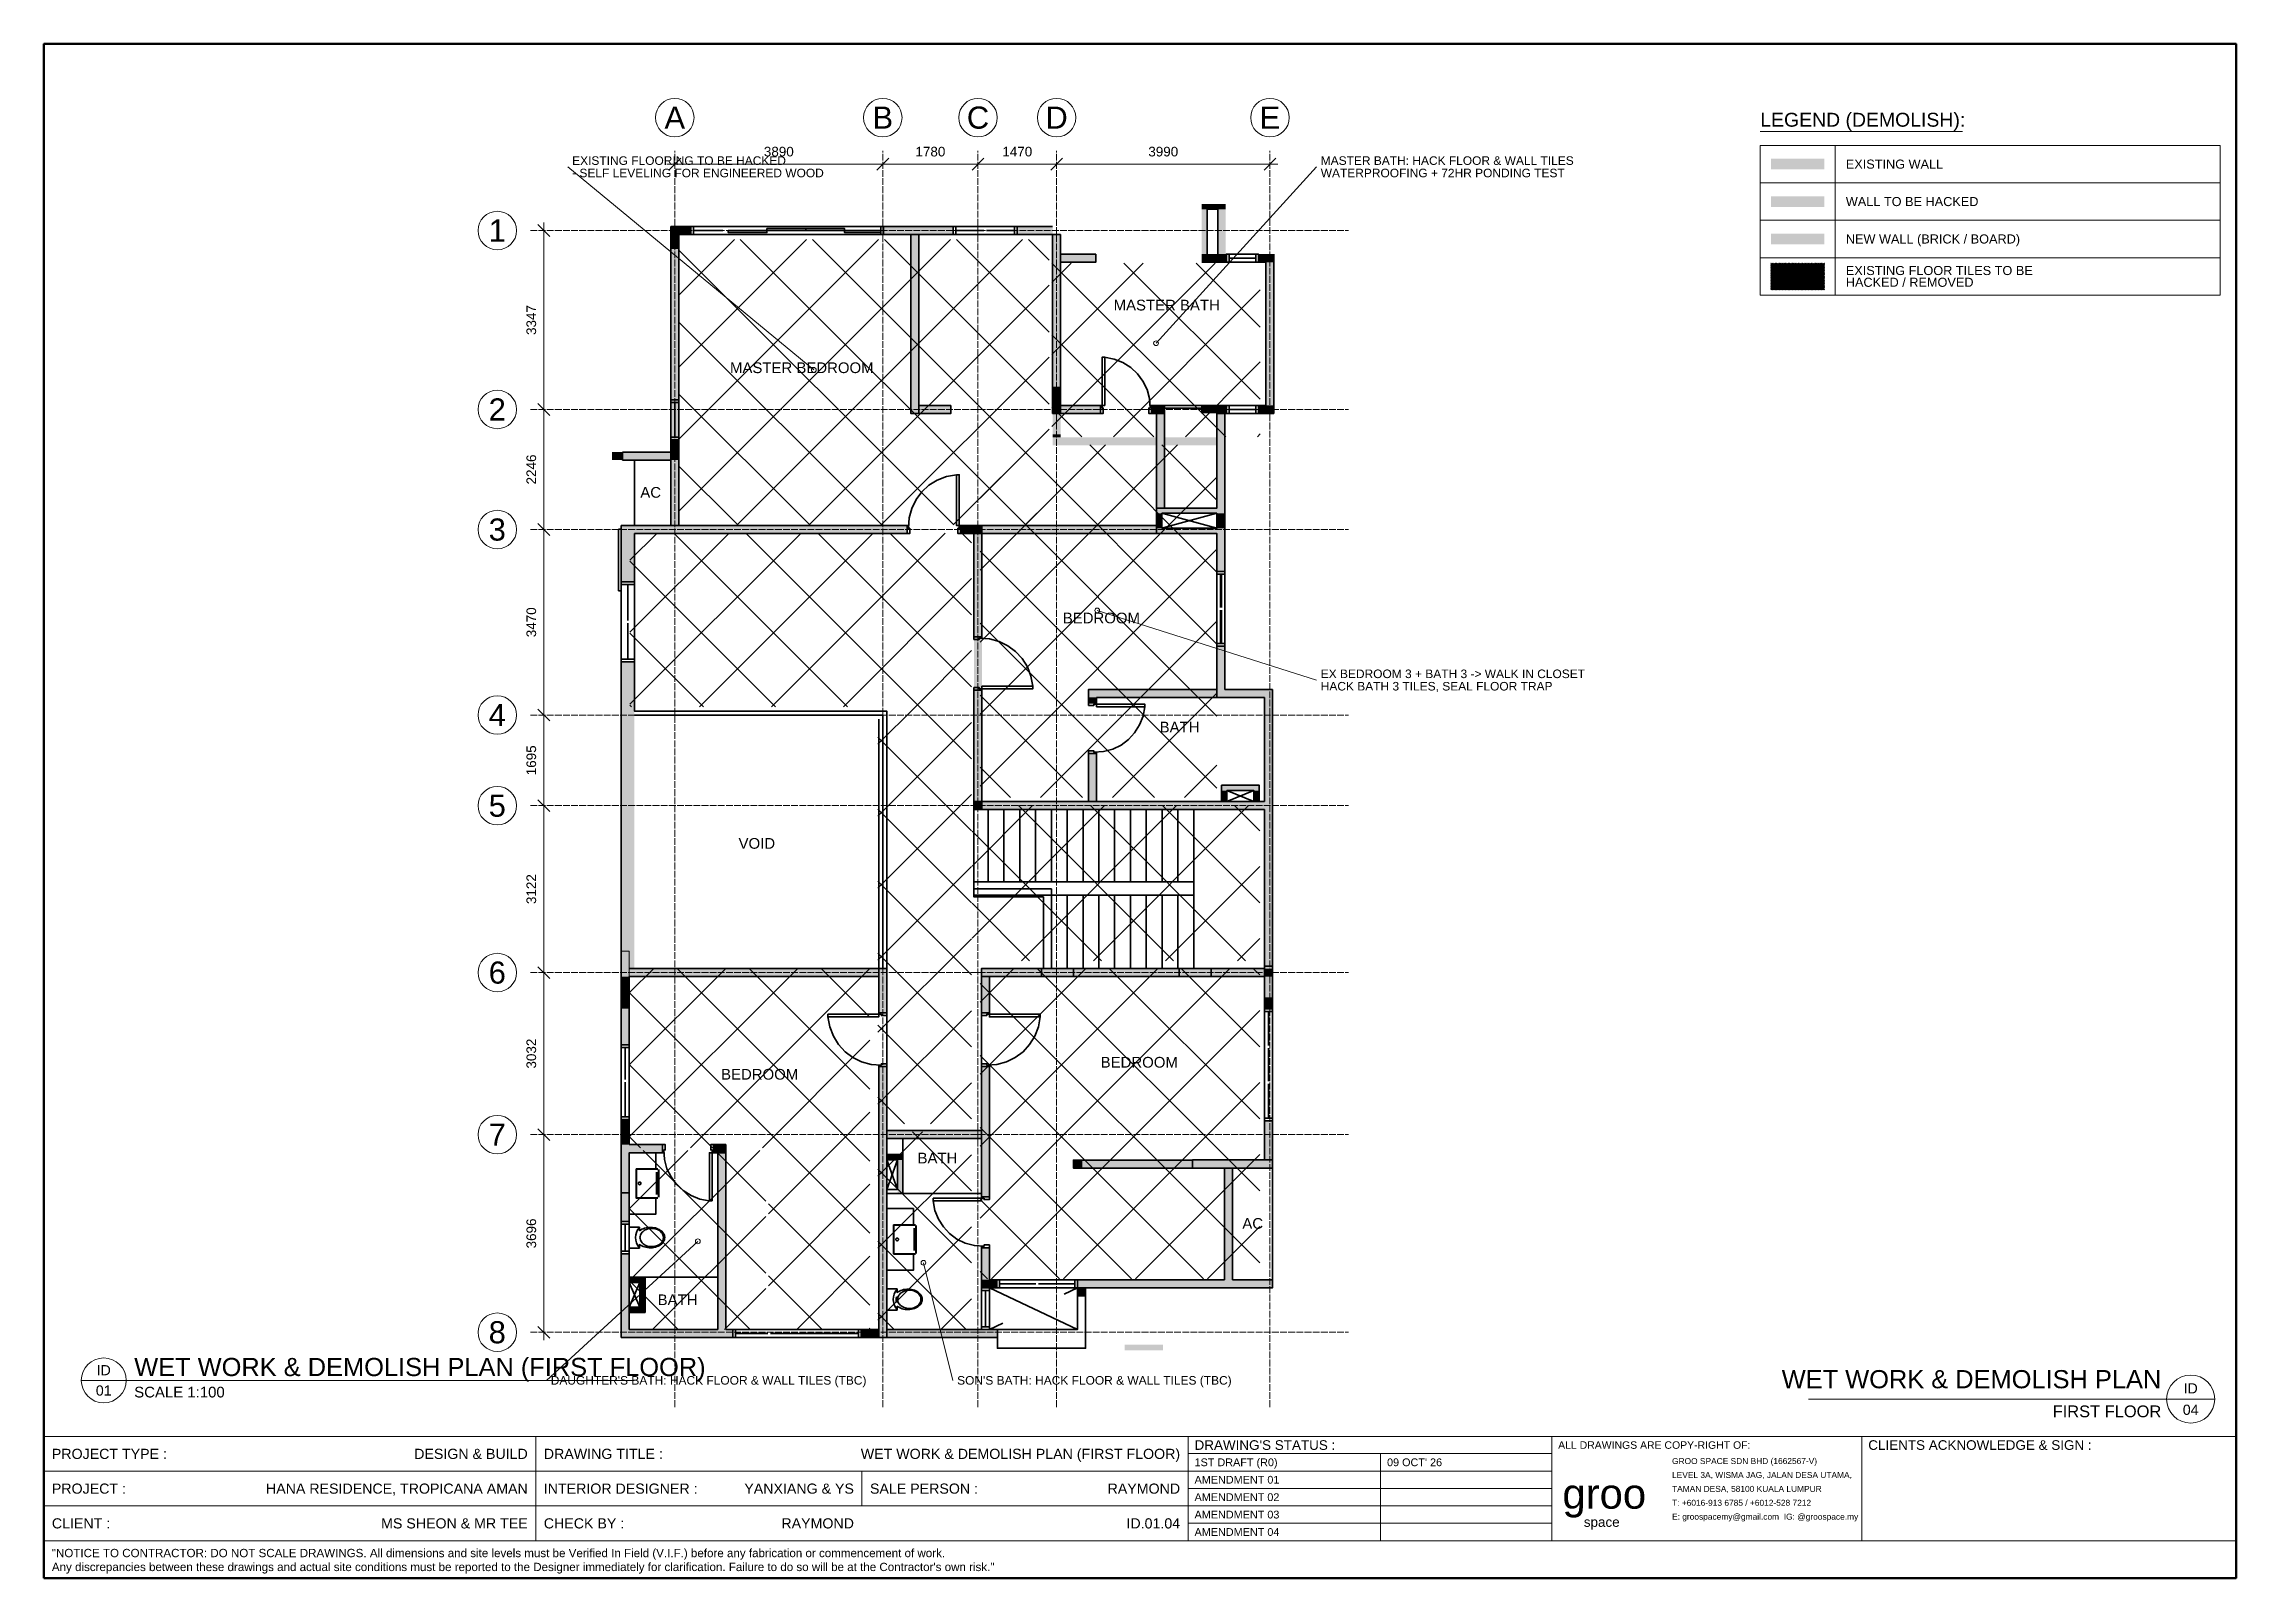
# Model space of a CAD drawing. Header units: millimetres. Extents: x 5 to 415, y 5 to 292.
import ezdxf
from ezdxf.enums import TextEntityAlignment as Align

# ---------------------------------------------------------------- set-up
doc = ezdxf.new("R2010")
doc.units = ezdxf.units.MM
doc.linetypes.add('DASHED', pattern=[1.524, 1.27, -0.254])
for name, color, linetype, lineweight in [('0-SHEET', 7, 'CONTINUOUS', 50), ('0-TITLE', 7, 'CONTINUOUS', 18), ('0-TITLE-TXT', 7, 'CONTINUOUS', 13), ('A-GRID', 8, 'DASHED', 13), ('A-GRID-TAG', 7, 'CONTINUOUS', 18), ('A-WALL', 250, 'CONTINUOUS', 35), ('A-WALL-DEMO', 1, 'DASHED', 35), ('A-WALL-FILL', 250, 'CONTINUOUS', 0), ('A-WALL-NEW', 5, 'CONTINUOUS', 35), ('A-WIND', 7, 'CONTINUOUS', 13), ('I-DIM', 5, 'CONTINUOUS', 13), ('I-NOTE', 1, 'CONTINUOUS', 13), ('I-ROOM', 7, 'CONTINUOUS', 13), ('I-TEXT', 7, 'CONTINUOUS', 13)]:
    doc.layers.add(name, color=color, linetype=linetype, lineweight=lineweight)
doc.styles.get("Standard").update_dxf_attribs({"font": 'arial.ttf'})

msp = doc.modelspace()

# ---------------------------------------------------------------- texts
at = {"layer": '0-TITLE-TXT'}
for s, height, p in [('PROJECT TYPE :', 1.9, (6.5, 28.25)), ('DRAWING TITLE :', 1.9, (98.5, 28.25)), ("DRAWING'S STATUS :", 1.8, (220.2, 29.9)), ('ALL DRAWINGS ARE COPY-RIGHT OF:', 1.4, (288.2, 29.9)), ('CLIENTS ACKNOWLEDGE & SIGN :', 1.8, (346.2, 29.9)), ('1ST DRAFT (R0)', 1.45, (220.2, 26.67)), ("09 OCT' 26", 1.45, (256.2, 26.67)), ('GROO SPACE SDN BHD (1662567-V)', 1.12, (309.5, 26.9)), ('LEVEL 3A, WISMA JAG, JALAN DESA UTAMA,', 1.12, (309.5, 24.3)), ('PROJECT :', 1.9, (6.5, 21.75)), ('INTERIOR DESIGNER :', 1.9, (98.5, 21.75)), ('SALE PERSON :', 1.9, (159.5, 21.75)), ('AMENDMENT 01', 1.45, (220.2, 23.41)), ('AMENDMENT 02', 1.45, (220.2, 20.15)), ('TAMAN DESA, 58100 KUALA LUMPUR', 1.12, (309.5, 21.7)), ('AMENDMENT 03', 1.45, (220.2, 16.89)), ('T: +6016-913 6785 / +6012-528 7212', 1.12, (309.5, 19.1)), ('E: groospacemy@gmail.com  IG: @groospace.my', 1.12, (309.5, 16.5)), ('CLIENT :', 1.9, (6.5, 15.25)), ('CHECK BY :', 1.9, (98.5, 15.25)), ('AMENDMENT 04', 1.45, (220.2, 13.63)), ('"NOTICE TO CONTRACTOR: DO NOT SCALE DRAWINGS. All dimensions and site levels must be Verified In Field (V.I.F.) before any fabrication or commencement of work.', 1.55, (6.5, 9.7)), ('Any discrepancies between these drawings and actual site conditions must be reported to the Designer immediately for clarification. Failure to do so will be at the Contractor\'s own risk."', 1.55, (6.5, 7.1))]:
    msp.add_text(s, height=height, dxfattribs=at).set_placement(p, align=Align.MIDDLE_LEFT)
for s, p in [('DESIGN & BUILD', (95.5, 28.25)), ('WET WORK & DEMOLISH PLAN (FIRST FLOOR)', (217.5, 28.25)), ('HANA RESIDENCE, TROPICANA AMAN', (95.5, 21.75)), ('YANXIANG & YS', (156.5, 21.75)), ('RAYMOND', (217.5, 21.75)), ('MS SHEON & MR TEE', (95.5, 15.25)), ('RAYMOND', (156.5, 15.25)), ('ID.01.04', (217.5, 15.25))]:
    msp.add_text(s, height=1.9, dxfattribs=at).set_placement(p, align=Align.MIDDLE_RIGHT)
for s, height, p in [('groo', 5.6, (289, 18)), ('space', 1.8, (293, 14.6))]:
    msp.add_text(s, height=height, dxfattribs=at).set_placement(p)
at = {"layer": 'A-GRID-TAG'}
for s, p in [('A', (123, 278.2)), ('B', (161.9, 278.2)), ('C', (179.7, 278.2)), ('D', (194.4, 278.2)), ('E', (234.3, 278.2)), ('1', (89.8, 257.08)), ('2', (89.8, 223.61)), ('3', (89.8, 201.15)), ('4', (89.8, 166.45)), ('5', (89.8, 149.5)), ('6', (89.8, 118.28)), ('7', (89.8, 87.96)), ('8', (89.8, 51))]:
    msp.add_text(s, height=4.14, dxfattribs=at).set_placement(p, align=Align.MIDDLE_CENTER)
at = {"layer": 'I-DIM'}
for s, p in [('3890', (142.45, 270.4)), ('1780', (170.8, 270.4)), ('1470', (187.05, 270.4)), ('3990', (214.35, 270.4))]:
    msp.add_text(s, height=1.8, dxfattribs=at).set_placement(p, align=Align.BOTTOM_CENTER)
for s, p in [('3347', (97.6, 240.34)), ('2246', (97.6, 212.38)), ('3470', (97.6, 183.8)), ('1695', (97.6, 157.98)), ('3122', (97.6, 133.89)), ('3032', (97.6, 103.12)), ('3696', (97.6, 69.48))]:
    msp.add_text(s, height=1.8, rotation=90, dxfattribs=at).set_placement(p, align=Align.BOTTOM_CENTER)
at = {"layer": 'I-NOTE', "color": 1}
msp.add_text('LEGEND (DEMOLISH):', height=2.6, dxfattribs=at).set_placement((326, 276.5))
for s, height, p in [('EXISTING FLOORING TO BE HACKED', 1.6, (103.8, 270.16)), ('MASTER BATH: HACK FLOOR & WALL TILES', 1.6, (243.8, 270.16)), ('- SELF LEVELING FOR ENGINEERED WOOD', 1.6, (103.8, 267.84)), ('WATERPROOFING + 72HR PONDING TEST', 1.6, (243.8, 267.84)), ('EXISTING WALL', 1.7, (342, 269.5)), ('WALL TO BE HACKED', 1.7, (342, 262.5)), ('NEW WALL (BRICK / BOARD)', 1.7, (342, 255.5)), ('EXISTING FLOOR TILES TO BE', 1.7, (342, 249.6)), ('HACKED / REMOVED', 1.7, (342, 247.4)), ('EX BEDROOM 3 + BATH 3 -> WALK IN CLOSET', 1.6, (243.8, 174.16)), ('HACK BATH 3 TILES, SEAL FLOOR TRAP', 1.6, (243.8, 171.84)), ("DAUGHTER'S BATH: HACK FLOOR & WALL TILES (TBC)", 1.6, (99.8, 42)), ("SON'S BATH: HACK FLOOR & WALL TILES (TBC)", 1.6, (175.8, 42))]:
    msp.add_text(s, height=height, dxfattribs=at).set_placement(p, align=Align.MIDDLE_LEFT)
at = {"layer": 'I-ROOM'}
for s, p in [('MASTER BATH', (215, 243.13)), ('MASTER BEDROOM', (146.75, 231.41)), ('AC', (118.49, 208.1)), ('BEDROOM', (202.78, 184.6)), ('BATH', (217.4, 164.2)), ('VOID', (138.34, 142.44)), ('BEDROOM', (209.86, 101.5)), ('BEDROOM', (138.87, 99.25)), ('BATH', (172.12, 83.58)), ('AC', (231.08, 71.35)), ('BATH', (123.51, 57.07))]:
    msp.add_text(s, height=2, dxfattribs=at).set_placement(p, align=Align.MIDDLE_CENTER)
at = {"layer": 'I-TEXT'}
for s, height, p in [('WET WORK & DEMOLISH PLAN (FIRST FLOOR)', 3.4, (21.9, 42.8)), ('SCALE 1:100', 2, (21.9, 38.8))]:
    msp.add_text(s, height=height, dxfattribs=at).set_placement(p)
for s, p in [('01', (16.2, 40.1)), ('ID', (16.2, 43.9)), ('ID', (406.5, 40.5)), ('04', (406.5, 36.5))]:
    msp.add_text(s, height=1.9, dxfattribs=at).set_placement(p, align=Align.MIDDLE_CENTER)
msp.add_text('WET WORK & DEMOLISH PLAN', height=3.4, dxfattribs=at).set_placement((401, 39.5), align=Align.BOTTOM_RIGHT)
msp.add_text('FIRST FLOOR', height=2.2, dxfattribs=at).set_placement((401, 37.3), align=Align.TOP_RIGHT)

# ---------------------------------------------------------------- hatches: boundary and pattern name
at = {"layer": 'A-WALL-DEMO'}
h = msp.add_hatch(color=1, dxfattribs=at)
h.dxf.hatch_style = 1
h.paths.add_polyline_path([(328, 261.5), (338, 261.5), (338, 263.5), (328, 263.5)])
h = msp.add_hatch(color=1, dxfattribs=at)
h.dxf.hatch_style = 1
h.paths.add_polyline_path([(226.05, 262.06), (221.54, 262.06), (226.05, 261.06), (226.05, 262.06)])
h = msp.add_hatch(color=1, dxfattribs=at)
h.dxf.hatch_style = 1
h.paths.add_polyline_path([(221.54, 262.06), (226.05, 261.06), (221.54, 261.06), (221.54, 262.06)])
h = msp.add_hatch(color=1, dxfattribs=at)
h.dxf.hatch_style = 1
h.paths.add_polyline_path([(222.55, 261.06), (221.54, 261.06), (222.55, 252.66), (222.55, 261.06)])
h = msp.add_hatch(color=1, dxfattribs=at)
h.dxf.hatch_style = 1
h.paths.add_polyline_path([(221.54, 261.06), (222.55, 252.66), (221.54, 252.66), (221.54, 261.06)])
h = msp.add_hatch(color=1, dxfattribs=at)
h.dxf.hatch_style = 1
h.paths.add_polyline_path([(226.05, 261.06), (224.55, 261.06), (226.05, 252.66), (226.05, 261.06)])
h = msp.add_hatch(color=1, dxfattribs=at)
h.dxf.hatch_style = 1
h.paths.add_polyline_path([(224.55, 261.06), (226.05, 252.66), (224.55, 252.66), (224.55, 261.06)])
h = msp.add_hatch(color=1, dxfattribs=at)
h.dxf.hatch_style = 1
h.paths.add_polyline_path([(168.64, 256.33), (167.14, 256.33), (168.64, 222.86), (168.64, 256.33)])
h = msp.add_hatch(color=1, dxfattribs=at)
h.dxf.hatch_style = 1
h.paths.add_polyline_path([(167.14, 256.33), (168.64, 222.86), (167.14, 222.86), (167.14, 256.33)])
h = msp.add_hatch(color=1, dxfattribs=at)
h.dxf.hatch_style = 1
h.paths.add_polyline_path([(195.15, 256.33), (193.64, 256.33), (195.15, 224.36), (195.15, 256.33)])
h = msp.add_hatch(color=1, dxfattribs=at)
h.dxf.hatch_style = 1
h.paths.add_polyline_path([(193.64, 256.33), (195.15, 224.36), (193.64, 224.36), (193.64, 256.33)])
h = msp.add_hatch(color=1, dxfattribs=at)
h.dxf.hatch_style = 1
h.paths.add_polyline_path([(201.74, 252.66), (195.15, 252.66), (201.74, 251.16), (201.74, 252.66)])
h = msp.add_hatch(color=1, dxfattribs=at)
h.dxf.hatch_style = 1
h.paths.add_polyline_path([(195.15, 252.66), (201.74, 251.16), (195.15, 251.16), (195.15, 252.66)])
h = msp.add_hatch(color=1, dxfattribs=at)
h.dxf.hatch_style = 1
h.paths.add_polyline_path([(174.64, 224.36), (168.64, 224.36), (174.64, 222.86), (174.64, 224.36)])
h = msp.add_hatch(color=1, dxfattribs=at)
h.dxf.hatch_style = 1
h.paths.add_polyline_path([(168.64, 224.36), (174.64, 222.86), (168.64, 222.86), (168.64, 224.36)])
h = msp.add_hatch(color=1, dxfattribs=at)
h.dxf.hatch_style = 1
h.paths.add_polyline_path([(202.64, 224.36), (195.15, 224.36), (202.64, 222.86), (202.64, 224.36)])
h = msp.add_hatch(color=1, dxfattribs=at)
h.dxf.hatch_style = 1
h.paths.add_polyline_path([(195.15, 224.36), (202.64, 222.86), (195.15, 222.86), (195.15, 224.36)])
h = msp.add_hatch(color=1, dxfattribs=at)
h.dxf.hatch_style = 1
h.paths.add_polyline_path([(214.59, 224.38), (212.15, 224.38), (214.59, 222.86), (214.59, 224.38)])
h = msp.add_hatch(color=1, dxfattribs=at)
h.dxf.hatch_style = 1
h.paths.add_polyline_path([(212.15, 224.38), (214.59, 222.86), (212.15, 222.86), (212.15, 224.38)])
h = msp.add_hatch(color=1, dxfattribs=at)
h.dxf.hatch_style = 1
h.paths.add_polyline_path([(214.59, 222.86), (213.09, 222.86), (214.59, 205.17), (214.59, 222.86)])
h = msp.add_hatch(color=1, dxfattribs=at)
h.dxf.hatch_style = 1
h.paths.add_polyline_path([(213.09, 222.86), (214.59, 205.17), (213.09, 205.17), (213.09, 222.86)])
h = msp.add_hatch(color=1, dxfattribs=at)
h.dxf.hatch_style = 1
h.paths.add_polyline_path([(213.09, 201.9), (180.44, 201.9), (213.09, 200.4), (213.09, 201.9)])
h = msp.add_hatch(color=1, dxfattribs=at)
h.dxf.hatch_style = 1
h.paths.add_polyline_path([(180.44, 201.9), (213.09, 200.4), (180.44, 200.4), (180.44, 201.9)])
h = msp.add_hatch(color=1, dxfattribs=at)
h.dxf.hatch_style = 1
h.paths.add_polyline_path([(224.39, 171.24), (200.39, 171.24), (224.39, 169.74), (224.39, 171.24)])
h = msp.add_hatch(color=1, dxfattribs=at)
h.dxf.hatch_style = 1
h.paths.add_polyline_path([(200.39, 171.24), (224.39, 169.74), (200.39, 169.74), (200.39, 171.24)])
h = msp.add_hatch(color=1, dxfattribs=at)
h.dxf.hatch_style = 1
h.paths.add_polyline_path([(201.89, 169.74), (200.39, 169.74), (201.89, 168.74), (201.89, 169.74)])
h = msp.add_hatch(color=1, dxfattribs=at)
h.dxf.hatch_style = 1
h.paths.add_polyline_path([(200.39, 169.74), (201.89, 168.74), (200.39, 168.74), (200.39, 169.74)])
h = msp.add_hatch(color=1, dxfattribs=at)
h.dxf.hatch_style = 1
h.paths.add_polyline_path([(201.89, 159.25), (200.39, 159.25), (201.89, 150.25), (201.89, 159.25)])
h = msp.add_hatch(color=1, dxfattribs=at)
h.dxf.hatch_style = 1
h.paths.add_polyline_path([(200.39, 159.25), (201.89, 150.25), (200.39, 150.25), (200.39, 159.25)])
h = msp.add_hatch(color=1, dxfattribs=at)
h.dxf.hatch_style = 1
h.paths.add_polyline_path([(199.04, 83.21), (197.54, 83.21), (199.04, 81.72), (199.04, 83.21)])
h = msp.add_hatch(color=1, dxfattribs=at)
h.dxf.hatch_style = 1
h.paths.add_polyline_path([(197.54, 83.21), (199.04, 81.72), (197.54, 81.72), (197.54, 83.21)])
h = msp.add_hatch(color=1, dxfattribs=at)
h.dxf.hatch_style = 1
h.paths.add_polyline_path([(219.79, 83.21), (199.04, 83.21), (219.79, 81.72), (219.79, 83.21)])
h = msp.add_hatch(color=1, dxfattribs=at)
h.dxf.hatch_style = 1
h.paths.add_polyline_path([(199.04, 83.21), (219.79, 81.72), (199.04, 81.72), (199.04, 83.21)])
at = {"layer": 'A-WALL-FILL', "true_color": 0x4d4d4d}
h = msp.add_hatch(color=7, dxfattribs=at)
h.dxf.hatch_style = 1
h.paths.add_polyline_path([(328, 268.5), (338, 268.5), (338, 270.5), (328, 270.5)])
h = msp.add_hatch(color=7, dxfattribs=at)
h.dxf.hatch_style = 1
h.paths.add_polyline_path([(226.05, 262.06), (221.54, 262.06), (226.05, 261.06), (226.05, 262.06)])
h = msp.add_hatch(color=7, dxfattribs=at)
h.dxf.hatch_style = 1
h.paths.add_polyline_path([(221.54, 262.06), (226.05, 261.06), (221.54, 261.06), (221.54, 262.06)])
h = msp.add_hatch(color=7, dxfattribs=at)
h.dxf.hatch_style = 1
h.paths.add_polyline_path([(222.55, 261.06), (221.54, 261.06), (222.55, 252.66), (222.55, 261.06)])
h = msp.add_hatch(color=7, dxfattribs=at)
h.dxf.hatch_style = 1
h.paths.add_polyline_path([(221.54, 261.06), (222.55, 252.66), (221.54, 252.66), (221.54, 261.06)])
h = msp.add_hatch(color=7, dxfattribs=at)
h.dxf.hatch_style = 1
h.paths.add_polyline_path([(226.05, 261.06), (224.55, 261.06), (226.05, 252.66), (226.05, 261.06)])
h = msp.add_hatch(color=7, dxfattribs=at)
h.dxf.hatch_style = 1
h.paths.add_polyline_path([(224.55, 261.06), (226.05, 252.66), (224.55, 252.66), (224.55, 261.06)])
h = msp.add_hatch(color=7, dxfattribs=at)
h.dxf.hatch_style = 1
h.paths.add_polyline_path([(125.99, 257.83), (122.24, 257.83), (125.99, 256.33), (125.99, 257.83)])
h = msp.add_hatch(color=7, dxfattribs=at)
h.dxf.hatch_style = 1
h.paths.add_polyline_path([(122.24, 257.83), (125.99, 256.33), (122.24, 256.33), (122.24, 257.83)])
h = msp.add_hatch(color=7, dxfattribs=at)
h.dxf.hatch_style = 1
h.paths.add_polyline_path([(123.74, 256.33), (122.24, 256.33), (123.74, 253.6), (123.74, 256.33)])
h = msp.add_hatch(color=7, dxfattribs=at)
h.dxf.hatch_style = 1
h.paths.add_polyline_path([(122.24, 256.33), (123.74, 253.6), (122.24, 253.6), (122.24, 256.33)])
h = msp.add_hatch(color=7, dxfattribs=at)
h.dxf.hatch_style = 1
h.paths.add_polyline_path([(175.04, 257.83), (162.04, 257.83), (175.04, 256.33), (175.04, 257.83)])
h = msp.add_hatch(color=7, dxfattribs=at)
h.dxf.hatch_style = 1
h.paths.add_polyline_path([(162.04, 257.83), (175.04, 256.33), (162.04, 256.33), (162.04, 257.83)])
h = msp.add_hatch(color=7, dxfattribs=at)
h.dxf.hatch_style = 1
h.paths.add_polyline_path([(168.64, 256.33), (167.14, 256.33), (168.64, 222.86), (168.64, 256.33)])
h = msp.add_hatch(color=7, dxfattribs=at)
h.dxf.hatch_style = 1
h.paths.add_polyline_path([(167.14, 256.33), (168.64, 222.86), (167.14, 222.86), (167.14, 256.33)])
h = msp.add_hatch(color=7, dxfattribs=at)
h.dxf.hatch_style = 1
h.paths.add_polyline_path([(193.64, 257.83), (187.04, 257.83), (193.64, 256.33), (193.64, 257.83)])
h = msp.add_hatch(color=7, dxfattribs=at)
h.dxf.hatch_style = 1
h.paths.add_polyline_path([(187.04, 257.83), (193.64, 256.33), (187.04, 256.33), (187.04, 257.83)])
h = msp.add_hatch(color=7, dxfattribs=at)
h.dxf.hatch_style = 1
h.paths.add_polyline_path([(195.15, 256.33), (193.64, 256.33), (195.15, 224.36), (195.15, 256.33)])
h = msp.add_hatch(color=7, dxfattribs=at)
h.dxf.hatch_style = 1
h.paths.add_polyline_path([(193.64, 256.33), (195.15, 224.36), (193.64, 224.36), (193.64, 256.33)])
h = msp.add_hatch(color=7, dxfattribs=at)
h.dxf.hatch_style = 1
h.paths.add_polyline_path([(123.74, 253.6), (122.24, 253.6), (123.74, 225.4), (123.74, 253.6)])
h = msp.add_hatch(color=7, dxfattribs=at)
h.dxf.hatch_style = 1
h.paths.add_polyline_path([(122.24, 253.6), (123.74, 225.4), (122.24, 225.4), (122.24, 253.6)])
h = msp.add_hatch(color=7, dxfattribs=at)
h.dxf.hatch_style = 1
h.paths.add_polyline_path([(201.74, 252.66), (195.15, 252.66), (201.74, 251.16), (201.74, 252.66)])
h = msp.add_hatch(color=7, dxfattribs=at)
h.dxf.hatch_style = 1
h.paths.add_polyline_path([(195.15, 252.66), (201.74, 251.16), (195.15, 251.16), (195.15, 252.66)])
h = msp.add_hatch(color=7, dxfattribs=at)
h.dxf.hatch_style = 1
h.paths.add_polyline_path([(226.15, 252.66), (221.54, 252.66), (226.15, 251.16), (226.15, 252.66)])
h = msp.add_hatch(color=7, dxfattribs=at)
h.dxf.hatch_style = 1
h.paths.add_polyline_path([(221.54, 252.66), (226.15, 251.16), (221.54, 251.16), (221.54, 252.66)])
h = msp.add_hatch(color=7, dxfattribs=at)
h.dxf.hatch_style = 1
h.paths.add_polyline_path([(235.04, 252.66), (232.14, 252.66), (235.04, 251.16), (235.04, 252.66)])
h = msp.add_hatch(color=7, dxfattribs=at)
h.dxf.hatch_style = 1
h.paths.add_polyline_path([(232.14, 252.66), (235.04, 251.16), (232.14, 251.16), (232.14, 252.66)])
h = msp.add_hatch(color=7, dxfattribs=at)
h.dxf.hatch_style = 1
h.paths.add_polyline_path([(235.04, 251.16), (233.54, 251.16), (235.04, 224.38), (235.04, 251.16)])
h = msp.add_hatch(color=7, dxfattribs=at)
h.dxf.hatch_style = 1
h.paths.add_polyline_path([(233.54, 251.16), (235.04, 224.38), (233.54, 224.38), (233.54, 251.16)])
h = msp.add_hatch(color=7, dxfattribs=at)
h.dxf.hatch_style = 1
h.paths.add_polyline_path([(174.64, 224.36), (168.64, 224.36), (174.64, 222.86), (174.64, 224.36)])
h = msp.add_hatch(color=7, dxfattribs=at)
h.dxf.hatch_style = 1
h.paths.add_polyline_path([(168.64, 224.36), (174.64, 222.86), (168.64, 222.86), (168.64, 224.36)])
h = msp.add_hatch(color=7, dxfattribs=at)
h.dxf.hatch_style = 1
h.paths.add_polyline_path([(195.15, 224.36), (193.64, 224.36), (195.15, 222.86), (195.15, 224.36)])
h = msp.add_hatch(color=7, dxfattribs=at)
h.dxf.hatch_style = 1
h.paths.add_polyline_path([(193.64, 224.36), (195.15, 222.86), (193.64, 222.86), (193.64, 224.36)])
h = msp.add_hatch(color=7, dxfattribs=at)
h.dxf.hatch_style = 1
h.paths.add_polyline_path([(202.64, 224.36), (195.15, 224.36), (202.64, 222.86), (202.64, 224.36)])
h = msp.add_hatch(color=7, dxfattribs=at)
h.dxf.hatch_style = 1
h.paths.add_polyline_path([(195.15, 224.36), (202.64, 222.86), (195.15, 222.86), (195.15, 224.36)])
h = msp.add_hatch(color=7, dxfattribs=at)
h.dxf.hatch_style = 1
h.paths.add_polyline_path([(214.59, 224.38), (212.15, 224.38), (214.59, 222.86), (214.59, 224.38)])
h = msp.add_hatch(color=7, dxfattribs=at)
h.dxf.hatch_style = 1
h.paths.add_polyline_path([(212.15, 224.38), (214.59, 222.86), (212.15, 222.86), (212.15, 224.38)])
h = msp.add_hatch(color=7, dxfattribs=at)
h.dxf.hatch_style = 1
h.paths.add_polyline_path([(214.59, 222.86), (213.09, 222.86), (214.59, 205.17), (214.59, 222.86)])
h = msp.add_hatch(color=7, dxfattribs=at)
h.dxf.hatch_style = 1
h.paths.add_polyline_path([(213.09, 222.86), (214.59, 205.17), (213.09, 205.17), (213.09, 222.86)])
h = msp.add_hatch(color=7, dxfattribs=at)
h.dxf.hatch_style = 1
h.paths.add_polyline_path([(226.15, 224.38), (224.39, 224.38), (226.15, 222.88), (226.15, 224.38)])
h = msp.add_hatch(color=7, dxfattribs=at)
h.dxf.hatch_style = 1
h.paths.add_polyline_path([(224.39, 224.38), (226.15, 222.88), (224.39, 222.88), (224.39, 224.38)])
h = msp.add_hatch(color=7, dxfattribs=at)
h.dxf.hatch_style = 1
h.paths.add_polyline_path([(225.89, 222.88), (224.39, 222.88), (225.89, 205.17), (225.89, 222.88)])
h = msp.add_hatch(color=7, dxfattribs=at)
h.dxf.hatch_style = 1
h.paths.add_polyline_path([(224.39, 222.88), (225.89, 205.17), (224.39, 205.17), (224.39, 222.88)])
h = msp.add_hatch(color=7, dxfattribs=at)
h.dxf.hatch_style = 1
h.paths.add_polyline_path([(235.04, 224.38), (232.14, 224.38), (235.04, 222.88), (235.04, 224.38)])
h = msp.add_hatch(color=7, dxfattribs=at)
h.dxf.hatch_style = 1
h.paths.add_polyline_path([(232.14, 224.38), (235.04, 222.88), (232.14, 222.88), (232.14, 224.38)])
h = msp.add_hatch(color=7, dxfattribs=at)
h.dxf.hatch_style = 1
h.paths.add_polyline_path([(123.74, 217.9), (122.24, 217.9), (123.74, 216.64), (123.74, 217.9)])
h = msp.add_hatch(color=7, dxfattribs=at)
h.dxf.hatch_style = 1
h.paths.add_polyline_path([(122.24, 217.9), (123.74, 216.64), (122.24, 216.64), (122.24, 217.9)])
h = msp.add_hatch(color=7, dxfattribs=at)
h.dxf.hatch_style = 1
h.paths.add_polyline_path([(122.24, 215.64), (113.24, 215.64), (122.24, 214.14), (122.24, 215.64)])
h = msp.add_hatch(color=7, dxfattribs=at)
h.dxf.hatch_style = 1
h.paths.add_polyline_path([(113.24, 215.64), (122.24, 214.14), (113.24, 214.14), (113.24, 215.64)])
h = msp.add_hatch(color=7, dxfattribs=at)
h.dxf.hatch_style = 1
h.paths.add_polyline_path([(123.74, 216.64), (122.24, 216.64), (123.74, 215.64), (123.74, 216.64)])
h = msp.add_hatch(color=7, dxfattribs=at)
h.dxf.hatch_style = 1
h.paths.add_polyline_path([(122.24, 216.64), (123.74, 215.64), (122.24, 215.64), (122.24, 216.64)])
h = msp.add_hatch(color=7, dxfattribs=at)
h.dxf.hatch_style = 1
h.paths.add_polyline_path([(123.74, 215.64), (122.24, 215.64), (123.74, 214.14), (123.74, 215.64)])
h = msp.add_hatch(color=7, dxfattribs=at)
h.dxf.hatch_style = 1
h.paths.add_polyline_path([(122.24, 215.64), (123.74, 214.14), (122.24, 214.14), (122.24, 215.64)])
h = msp.add_hatch(color=7, dxfattribs=at)
h.dxf.hatch_style = 1
h.paths.add_polyline_path([(123.74, 214.14), (122.24, 214.14), (123.74, 201.9), (123.74, 214.14)])
h = msp.add_hatch(color=7, dxfattribs=at)
h.dxf.hatch_style = 1
h.paths.add_polyline_path([(122.24, 214.14), (123.74, 201.9), (122.24, 201.9), (122.24, 214.14)])
h = msp.add_hatch(color=7, dxfattribs=at)
h.dxf.hatch_style = 1
h.paths.add_polyline_path([(225.89, 205.17), (213.09, 205.17), (225.89, 204.18), (225.89, 205.17)])
h = msp.add_hatch(color=7, dxfattribs=at)
h.dxf.hatch_style = 1
h.paths.add_polyline_path([(213.09, 205.17), (225.89, 204.18), (213.09, 204.18), (213.09, 205.17)])
h = msp.add_hatch(color=7, dxfattribs=at)
h.dxf.hatch_style = 1
h.paths.add_polyline_path([(166.44, 201.9), (112.97, 201.9), (166.44, 200.4), (166.44, 201.9)])
h = msp.add_hatch(color=7, dxfattribs=at)
h.dxf.hatch_style = 1
h.paths.add_polyline_path([(112.97, 201.9), (166.44, 200.4), (112.97, 200.4), (112.97, 201.9)])
h = msp.add_hatch(color=7, dxfattribs=at)
h.dxf.hatch_style = 1
h.paths.add_polyline_path([(180.44, 201.9), (176.44, 201.9), (180.44, 200.4), (180.44, 201.9)])
h = msp.add_hatch(color=7, dxfattribs=at)
h.dxf.hatch_style = 1
h.paths.add_polyline_path([(176.44, 201.9), (180.44, 200.4), (176.44, 200.4), (176.44, 201.9)])
h = msp.add_hatch(color=7, dxfattribs=at)
h.dxf.hatch_style = 1
h.paths.add_polyline_path([(213.09, 201.9), (180.44, 201.9), (213.09, 200.4), (213.09, 201.9)])
h = msp.add_hatch(color=7, dxfattribs=at)
h.dxf.hatch_style = 1
h.paths.add_polyline_path([(180.44, 201.9), (213.09, 200.4), (180.44, 200.4), (180.44, 201.9)])
h = msp.add_hatch(color=7, dxfattribs=at)
h.dxf.hatch_style = 1
h.paths.add_polyline_path([(214.09, 204.18), (213.09, 204.18), (214.09, 201.4), (214.09, 204.18)])
h = msp.add_hatch(color=7, dxfattribs=at)
h.dxf.hatch_style = 1
h.paths.add_polyline_path([(213.09, 204.18), (214.09, 201.4), (213.09, 201.4), (213.09, 204.18)])
h = msp.add_hatch(color=7, dxfattribs=at)
h.dxf.hatch_style = 1
h.paths.add_polyline_path([(225.89, 201.4), (213.09, 201.4), (225.89, 200.4), (225.89, 201.4)])
h = msp.add_hatch(color=7, dxfattribs=at)
h.dxf.hatch_style = 1
h.paths.add_polyline_path([(213.09, 201.4), (225.89, 200.4), (213.09, 200.4), (213.09, 201.4)])
h = msp.add_hatch(color=7, dxfattribs=at)
h.dxf.hatch_style = 1
h.paths.add_polyline_path([(225.89, 204.18), (224.39, 204.18), (225.89, 201.9), (225.89, 204.18)])
h = msp.add_hatch(color=7, dxfattribs=at)
h.dxf.hatch_style = 1
h.paths.add_polyline_path([(224.39, 204.18), (225.89, 201.9), (224.39, 201.9), (224.39, 204.18)])
h = msp.add_hatch(color=7, dxfattribs=at)
h.dxf.hatch_style = 1
h.paths.add_polyline_path([(225.89, 201.9), (224.39, 201.9), (225.89, 201.4), (225.89, 201.9)])
h = msp.add_hatch(color=7, dxfattribs=at)
h.dxf.hatch_style = 1
h.paths.add_polyline_path([(224.39, 201.9), (225.89, 201.4), (224.39, 201.4), (224.39, 201.9)])
h = msp.add_hatch(color=7, dxfattribs=at)
h.dxf.hatch_style = 1
h.paths.add_polyline_path([(115.45, 200.4), (112.97, 200.4), (115.45, 191.39), (115.45, 200.4)])
h = msp.add_hatch(color=7, dxfattribs=at)
h.dxf.hatch_style = 1
h.paths.add_polyline_path([(112.97, 200.4), (115.45, 191.39), (112.97, 191.39), (112.97, 200.4)])
h = msp.add_hatch(color=7, dxfattribs=at)
h.dxf.hatch_style = 1
h.paths.add_polyline_path([(180.44, 200.4), (178.94, 200.4), (180.44, 181.09), (180.44, 200.4)])
h = msp.add_hatch(color=7, dxfattribs=at)
h.dxf.hatch_style = 1
h.paths.add_polyline_path([(178.94, 200.4), (180.44, 181.09), (178.94, 181.09), (178.94, 200.4)])
h = msp.add_hatch(color=7, dxfattribs=at)
h.dxf.hatch_style = 1
h.paths.add_polyline_path([(225.89, 200.4), (224.39, 200.4), (225.89, 193.32), (225.89, 200.4)])
h = msp.add_hatch(color=7, dxfattribs=at)
h.dxf.hatch_style = 1
h.paths.add_polyline_path([(224.39, 200.4), (225.89, 193.32), (224.39, 193.32), (224.39, 200.4)])
h = msp.add_hatch(color=7, dxfattribs=at)
h.dxf.hatch_style = 1
h.paths.add_polyline_path([(115.45, 176.39), (112.97, 176.39), (115.45, 119.02), (115.45, 176.39)])
h = msp.add_hatch(color=7, dxfattribs=at)
h.dxf.hatch_style = 1
h.paths.add_polyline_path([(112.97, 176.39), (115.45, 119.02), (112.97, 119.02), (112.97, 176.39)])
h = msp.add_hatch(color=7, dxfattribs=at)
h.dxf.hatch_style = 1
h.paths.add_polyline_path([(225.89, 179.32), (224.39, 179.32), (225.89, 171.24), (225.89, 179.32)])
h = msp.add_hatch(color=7, dxfattribs=at)
h.dxf.hatch_style = 1
h.paths.add_polyline_path([(224.39, 179.32), (225.89, 171.24), (224.39, 171.24), (224.39, 179.32)])
h = msp.add_hatch(color=7, dxfattribs=at)
h.dxf.hatch_style = 1
h.paths.add_polyline_path([(180.44, 171.08), (178.94, 171.08), (180.44, 150.25), (180.44, 171.08)])
h = msp.add_hatch(color=7, dxfattribs=at)
h.dxf.hatch_style = 1
h.paths.add_polyline_path([(178.94, 171.08), (180.44, 150.25), (178.94, 150.25), (178.94, 171.08)])
h = msp.add_hatch(color=7, dxfattribs=at)
h.dxf.hatch_style = 1
h.paths.add_polyline_path([(224.39, 171.24), (200.39, 171.24), (224.39, 169.74), (224.39, 171.24)])
h = msp.add_hatch(color=7, dxfattribs=at)
h.dxf.hatch_style = 1
h.paths.add_polyline_path([(200.39, 171.24), (224.39, 169.74), (200.39, 169.74), (200.39, 171.24)])
h = msp.add_hatch(color=7, dxfattribs=at)
h.dxf.hatch_style = 1
h.paths.add_polyline_path([(201.89, 169.74), (200.39, 169.74), (201.89, 168.74), (201.89, 169.74)])
h = msp.add_hatch(color=7, dxfattribs=at)
h.dxf.hatch_style = 1
h.paths.add_polyline_path([(200.39, 169.74), (201.89, 168.74), (200.39, 168.74), (200.39, 169.74)])
h = msp.add_hatch(color=7, dxfattribs=at)
h.dxf.hatch_style = 1
h.paths.add_polyline_path([(234.8, 171.24), (224.39, 171.24), (234.8, 169.74), (234.8, 171.24)])
h = msp.add_hatch(color=7, dxfattribs=at)
h.dxf.hatch_style = 1
h.paths.add_polyline_path([(224.39, 171.24), (234.8, 169.74), (224.39, 169.74), (224.39, 171.24)])
h = msp.add_hatch(color=7, dxfattribs=at)
h.dxf.hatch_style = 1
h.paths.add_polyline_path([(234.8, 169.74), (233.3, 169.74), (234.8, 150.25), (234.8, 169.74)])
h = msp.add_hatch(color=7, dxfattribs=at)
h.dxf.hatch_style = 1
h.paths.add_polyline_path([(233.3, 169.74), (234.8, 150.25), (233.3, 150.25), (233.3, 169.74)])
h = msp.add_hatch(color=7, dxfattribs=at)
h.dxf.hatch_style = 1
h.paths.add_polyline_path([(201.89, 159.25), (200.39, 159.25), (201.89, 150.25), (201.89, 159.25)])
h = msp.add_hatch(color=7, dxfattribs=at)
h.dxf.hatch_style = 1
h.paths.add_polyline_path([(200.39, 159.25), (201.89, 150.25), (200.39, 150.25), (200.39, 159.25)])
h = msp.add_hatch(color=7, dxfattribs=at)
h.dxf.hatch_style = 1
h.paths.add_polyline_path([(232.3, 153.33), (225.25, 153.33), (232.3, 152.33), (232.3, 153.33)])
h = msp.add_hatch(color=7, dxfattribs=at)
h.dxf.hatch_style = 1
h.paths.add_polyline_path([(225.25, 153.33), (232.3, 152.33), (225.25, 152.33), (225.25, 153.33)])
h = msp.add_hatch(color=7, dxfattribs=at)
h.dxf.hatch_style = 1
h.paths.add_polyline_path([(226.26, 152.33), (225.25, 152.33), (226.26, 150.25), (226.26, 152.33)])
h = msp.add_hatch(color=7, dxfattribs=at)
h.dxf.hatch_style = 1
h.paths.add_polyline_path([(225.25, 152.33), (226.26, 150.25), (225.25, 150.25), (225.25, 152.33)])
h = msp.add_hatch(color=7, dxfattribs=at)
h.dxf.hatch_style = 1
h.paths.add_polyline_path([(232.3, 152.33), (231.3, 152.33), (232.3, 150.25), (232.3, 152.33)])
h = msp.add_hatch(color=7, dxfattribs=at)
h.dxf.hatch_style = 1
h.paths.add_polyline_path([(231.3, 152.33), (232.3, 150.25), (231.3, 150.25), (231.3, 152.33)])
h = msp.add_hatch(color=7, dxfattribs=at)
h.dxf.hatch_style = 1
h.paths.add_polyline_path([(180.44, 150.25), (178.94, 150.25), (180.44, 148.75), (180.44, 150.25)])
h = msp.add_hatch(color=7, dxfattribs=at)
h.dxf.hatch_style = 1
h.paths.add_polyline_path([(178.94, 150.25), (180.44, 148.75), (178.94, 148.75), (178.94, 150.25)])
h = msp.add_hatch(color=7, dxfattribs=at)
h.dxf.hatch_style = 1
h.paths.add_polyline_path([(234.8, 150.25), (180.44, 150.25), (234.8, 148.75), (234.8, 150.25)])
h = msp.add_hatch(color=7, dxfattribs=at)
h.dxf.hatch_style = 1
h.paths.add_polyline_path([(180.44, 150.25), (234.8, 148.75), (180.44, 148.75), (180.44, 150.25)])
h = msp.add_hatch(color=7, dxfattribs=at)
h.dxf.hatch_style = 1
h.paths.add_polyline_path([(234.8, 148.75), (233.3, 148.75), (234.8, 119.02), (234.8, 148.75)])
h = msp.add_hatch(color=7, dxfattribs=at)
h.dxf.hatch_style = 1
h.paths.add_polyline_path([(233.3, 148.75), (234.8, 119.02), (233.3, 119.02), (233.3, 148.75)])
h = msp.add_hatch(color=7, dxfattribs=at)
h.dxf.hatch_style = 1
h.paths.add_polyline_path([(114.47, 114.29), (114.47, 122.29), (112.97, 114.29), (114.47, 114.29)])
h = msp.add_hatch(color=7, dxfattribs=at)
h.dxf.hatch_style = 1
h.paths.add_polyline_path([(114.47, 122.29), (112.97, 114.29), (112.97, 122.29), (114.47, 122.29)])
h = msp.add_hatch(color=7, dxfattribs=at)
h.dxf.hatch_style = 1
h.paths.add_polyline_path([(161.14, 119.02), (112.97, 119.02), (161.14, 117.52), (161.14, 119.02)])
h = msp.add_hatch(color=7, dxfattribs=at)
h.dxf.hatch_style = 1
h.paths.add_polyline_path([(112.97, 119.02), (161.14, 117.52), (112.97, 117.52), (112.97, 119.02)])
h = msp.add_hatch(color=7, dxfattribs=at)
h.dxf.hatch_style = 1
h.paths.add_polyline_path([(162.65, 119.02), (161.14, 119.02), (162.65, 110.72), (162.65, 119.02)])
h = msp.add_hatch(color=7, dxfattribs=at)
h.dxf.hatch_style = 1
h.paths.add_polyline_path([(161.14, 119.02), (162.65, 110.72), (161.14, 110.72), (161.14, 119.02)])
h = msp.add_hatch(color=7, dxfattribs=at)
h.dxf.hatch_style = 1
h.paths.add_polyline_path([(191.55, 119.02), (180.33, 119.02), (191.55, 117.52), (191.55, 119.02)])
h = msp.add_hatch(color=7, dxfattribs=at)
h.dxf.hatch_style = 1
h.paths.add_polyline_path([(180.33, 119.02), (191.55, 117.52), (180.33, 117.52), (180.33, 119.02)])
h = msp.add_hatch(color=7, dxfattribs=at)
h.dxf.hatch_style = 1
h.paths.add_polyline_path([(197.54, 117.52), (197.54, 119.02), (191.55, 117.52), (197.54, 117.52)])
h = msp.add_hatch(color=7, dxfattribs=at)
h.dxf.hatch_style = 1
h.paths.add_polyline_path([(197.54, 119.02), (191.55, 117.52), (191.55, 119.02), (197.54, 119.02)])
h = msp.add_hatch(color=7, dxfattribs=at)
h.dxf.hatch_style = 1
h.paths.add_polyline_path([(217.3, 119.02), (197.54, 119.02), (217.3, 117.52), (217.3, 119.02)])
h = msp.add_hatch(color=7, dxfattribs=at)
h.dxf.hatch_style = 1
h.paths.add_polyline_path([(197.54, 119.02), (217.3, 117.52), (197.54, 117.52), (197.54, 119.02)])
h = msp.add_hatch(color=7, dxfattribs=at)
h.dxf.hatch_style = 1
h.paths.add_polyline_path([(223.29, 117.52), (223.29, 119.02), (217.3, 117.52), (223.29, 117.52)])
h = msp.add_hatch(color=7, dxfattribs=at)
h.dxf.hatch_style = 1
h.paths.add_polyline_path([(223.29, 119.02), (217.3, 117.52), (217.3, 119.02), (223.29, 119.02)])
h = msp.add_hatch(color=7, dxfattribs=at)
h.dxf.hatch_style = 1
h.paths.add_polyline_path([(233.3, 119.02), (223.29, 119.02), (233.3, 117.52), (233.3, 119.02)])
h = msp.add_hatch(color=7, dxfattribs=at)
h.dxf.hatch_style = 1
h.paths.add_polyline_path([(223.29, 119.02), (233.3, 117.52), (223.29, 117.52), (223.29, 119.02)])
h = msp.add_hatch(color=7, dxfattribs=at)
h.dxf.hatch_style = 1
h.paths.add_polyline_path([(233.3, 113.5), (234.8, 113.5), (233.3, 119.5), (233.3, 113.5)])
h = msp.add_hatch(color=7, dxfattribs=at)
h.dxf.hatch_style = 1
h.paths.add_polyline_path([(234.8, 113.5), (233.3, 119.5), (234.8, 119.5), (234.8, 113.5)])
h = msp.add_hatch(color=7, dxfattribs=at)
h.dxf.hatch_style = 1
h.paths.add_polyline_path([(234.8, 119.02), (233.3, 119.02), (234.8, 117.52), (234.8, 119.02)])
h = msp.add_hatch(color=7, dxfattribs=at)
h.dxf.hatch_style = 1
h.paths.add_polyline_path([(233.3, 119.02), (234.8, 117.52), (233.3, 117.52), (233.3, 119.02)])
h = msp.add_hatch(color=7, dxfattribs=at)
h.dxf.hatch_style = 1
h.paths.add_polyline_path([(114.47, 117.52), (112.97, 117.52), (114.47, 114.77), (114.47, 117.52)])
h = msp.add_hatch(color=7, dxfattribs=at)
h.dxf.hatch_style = 1
h.paths.add_polyline_path([(112.97, 117.52), (114.47, 114.77), (112.97, 114.77), (112.97, 117.52)])
h = msp.add_hatch(color=7, dxfattribs=at)
h.dxf.hatch_style = 1
h.paths.add_polyline_path([(181.83, 117.52), (180.33, 117.52), (181.83, 110.72), (181.83, 117.52)])
h = msp.add_hatch(color=7, dxfattribs=at)
h.dxf.hatch_style = 1
h.paths.add_polyline_path([(180.33, 117.52), (181.83, 110.72), (180.33, 110.72), (180.33, 117.52)])
h = msp.add_hatch(color=7, dxfattribs=at)
h.dxf.hatch_style = 1
h.paths.add_polyline_path([(234.8, 117.52), (233.3, 117.52), (234.8, 111.52), (234.8, 117.52)])
h = msp.add_hatch(color=7, dxfattribs=at)
h.dxf.hatch_style = 1
h.paths.add_polyline_path([(233.3, 117.52), (234.8, 111.52), (233.3, 111.52), (233.3, 117.52)])
h = msp.add_hatch(color=7, dxfattribs=at)
h.dxf.hatch_style = 1
h.paths.add_polyline_path([(114.47, 114.77), (112.97, 114.77), (114.47, 114.29), (114.47, 114.77)])
h = msp.add_hatch(color=7, dxfattribs=at)
h.dxf.hatch_style = 1
h.paths.add_polyline_path([(112.97, 114.77), (114.47, 114.29), (112.97, 114.29), (112.97, 114.77)])
h = msp.add_hatch(color=7, dxfattribs=at)
h.dxf.hatch_style = 1
h.paths.add_polyline_path([(114.47, 114.29), (112.97, 114.29), (114.47, 111.52), (114.47, 114.29)])
h = msp.add_hatch(color=7, dxfattribs=at)
h.dxf.hatch_style = 1
h.paths.add_polyline_path([(112.97, 114.29), (114.47, 111.52), (112.97, 111.52), (112.97, 114.29)])
h = msp.add_hatch(color=7, dxfattribs=at)
h.dxf.hatch_style = 1
h.paths.add_polyline_path([(114.47, 111.52), (112.97, 111.52), (114.47, 104.79), (114.47, 111.52)])
h = msp.add_hatch(color=7, dxfattribs=at)
h.dxf.hatch_style = 1
h.paths.add_polyline_path([(112.97, 111.52), (114.47, 104.79), (112.97, 104.79), (112.97, 111.52)])
h = msp.add_hatch(color=7, dxfattribs=at)
h.dxf.hatch_style = 1
h.paths.add_polyline_path([(234.8, 113.5), (233.3, 113.5), (234.8, 111.52), (234.8, 113.5)])
h = msp.add_hatch(color=7, dxfattribs=at)
h.dxf.hatch_style = 1
h.paths.add_polyline_path([(233.3, 113.5), (234.8, 111.52), (233.3, 111.52), (233.3, 113.5)])
h = msp.add_hatch(color=7, dxfattribs=at)
h.dxf.hatch_style = 1
h.paths.add_polyline_path([(162.65, 100.72), (161.14, 100.72), (162.65, 50.02), (162.65, 100.72)])
h = msp.add_hatch(color=7, dxfattribs=at)
h.dxf.hatch_style = 1
h.paths.add_polyline_path([(161.14, 100.72), (162.65, 50.02), (161.14, 50.02), (161.14, 100.72)])
h = msp.add_hatch(color=7, dxfattribs=at)
h.dxf.hatch_style = 1
h.paths.add_polyline_path([(181.83, 100.72), (180.33, 100.72), (181.83, 76.32), (181.83, 100.72)])
h = msp.add_hatch(color=7, dxfattribs=at)
h.dxf.hatch_style = 1
h.paths.add_polyline_path([(180.33, 100.72), (181.83, 76.32), (180.33, 76.32), (180.33, 100.72)])
h = msp.add_hatch(color=7, dxfattribs=at)
h.dxf.hatch_style = 1
h.paths.add_polyline_path([(114.47, 90.79), (112.97, 90.79), (114.47, 86.09), (114.47, 90.79)])
h = msp.add_hatch(color=7, dxfattribs=at)
h.dxf.hatch_style = 1
h.paths.add_polyline_path([(112.97, 90.79), (114.47, 86.09), (112.97, 86.09), (112.97, 90.79)])
h = msp.add_hatch(color=7, dxfattribs=at)
h.dxf.hatch_style = 1
h.paths.add_polyline_path([(234.8, 90.52), (233.3, 90.52), (234.8, 83.22), (234.8, 90.52)])
h = msp.add_hatch(color=7, dxfattribs=at)
h.dxf.hatch_style = 1
h.paths.add_polyline_path([(233.3, 90.52), (234.8, 83.22), (233.3, 83.22), (233.3, 90.52)])
h = msp.add_hatch(color=7, dxfattribs=at)
h.dxf.hatch_style = 1
h.paths.add_polyline_path([(180.33, 88.72), (162.65, 88.72), (180.33, 87.22), (180.33, 88.72)])
h = msp.add_hatch(color=7, dxfattribs=at)
h.dxf.hatch_style = 1
h.paths.add_polyline_path([(162.65, 88.72), (180.33, 87.22), (162.65, 87.22), (162.65, 88.72)])
h = msp.add_hatch(color=7, dxfattribs=at)
h.dxf.hatch_style = 1
h.paths.add_polyline_path([(120.71, 86.09), (112.97, 86.09), (120.71, 84.59), (120.71, 86.09)])
h = msp.add_hatch(color=7, dxfattribs=at)
h.dxf.hatch_style = 1
h.paths.add_polyline_path([(112.97, 86.09), (120.71, 84.59), (112.97, 84.59), (112.97, 86.09)])
h = msp.add_hatch(color=7, dxfattribs=at)
h.dxf.hatch_style = 1
h.paths.add_polyline_path([(114.47, 84.59), (112.97, 84.59), (114.47, 77.09), (114.47, 84.59)])
h = msp.add_hatch(color=7, dxfattribs=at)
h.dxf.hatch_style = 1
h.paths.add_polyline_path([(112.97, 84.59), (114.47, 77.09), (112.97, 77.09), (112.97, 84.59)])
h = msp.add_hatch(color=7, dxfattribs=at)
h.dxf.hatch_style = 1
h.paths.add_polyline_path([(132.52, 86.09), (130.21, 86.09), (132.52, 84.59), (132.52, 86.09)])
h = msp.add_hatch(color=7, dxfattribs=at)
h.dxf.hatch_style = 1
h.paths.add_polyline_path([(130.21, 86.09), (132.52, 84.59), (130.21, 84.59), (130.21, 86.09)])
h = msp.add_hatch(color=7, dxfattribs=at)
h.dxf.hatch_style = 1
h.paths.add_polyline_path([(132.52, 84.59), (131.02, 84.59), (132.52, 51.52), (132.52, 84.59)])
h = msp.add_hatch(color=7, dxfattribs=at)
h.dxf.hatch_style = 1
h.paths.add_polyline_path([(131.02, 84.59), (132.52, 51.52), (131.02, 51.52), (131.02, 84.59)])
h = msp.add_hatch(color=7, dxfattribs=at)
h.dxf.hatch_style = 1
h.paths.add_polyline_path([(165.64, 84.22), (162.65, 84.22), (165.64, 83.22), (165.64, 84.22)])
h = msp.add_hatch(color=7, dxfattribs=at)
h.dxf.hatch_style = 1
h.paths.add_polyline_path([(162.65, 84.22), (165.64, 83.22), (162.65, 83.22), (162.65, 84.22)])
h = msp.add_hatch(color=7, dxfattribs=at)
h.dxf.hatch_style = 1
h.paths.add_polyline_path([(165.64, 83.22), (164.65, 83.22), (165.64, 76.97), (165.64, 83.22)])
h = msp.add_hatch(color=7, dxfattribs=at)
h.dxf.hatch_style = 1
h.paths.add_polyline_path([(164.65, 83.22), (165.64, 76.97), (164.65, 76.97), (164.65, 83.22)])
h = msp.add_hatch(color=7, dxfattribs=at)
h.dxf.hatch_style = 1
h.paths.add_polyline_path([(199.04, 83.21), (197.54, 83.21), (199.04, 81.72), (199.04, 83.21)])
h = msp.add_hatch(color=7, dxfattribs=at)
h.dxf.hatch_style = 1
h.paths.add_polyline_path([(197.54, 83.21), (199.04, 81.72), (197.54, 81.72), (197.54, 83.21)])
h = msp.add_hatch(color=7, dxfattribs=at)
h.dxf.hatch_style = 1
h.paths.add_polyline_path([(219.79, 83.21), (199.04, 83.21), (219.79, 81.72), (219.79, 83.21)])
h = msp.add_hatch(color=7, dxfattribs=at)
h.dxf.hatch_style = 1
h.paths.add_polyline_path([(199.04, 83.21), (219.79, 81.72), (199.04, 81.72), (199.04, 83.21)])
h = msp.add_hatch(color=7, dxfattribs=at)
h.dxf.hatch_style = 1
h.paths.add_polyline_path([(234.8, 83.21), (219.79, 83.21), (234.8, 81.72), (234.8, 83.21)])
h = msp.add_hatch(color=7, dxfattribs=at)
h.dxf.hatch_style = 1
h.paths.add_polyline_path([(219.79, 83.21), (234.8, 81.72), (219.79, 81.72), (219.79, 83.21)])
h = msp.add_hatch(color=7, dxfattribs=at)
h.dxf.hatch_style = 1
h.paths.add_polyline_path([(234.8, 83.22), (231.04, 83.22), (234.8, 83.21), (234.8, 83.22)])
h = msp.add_hatch(color=7, dxfattribs=at)
h.dxf.hatch_style = 1
h.paths.add_polyline_path([(231.04, 83.22), (234.8, 83.21), (231.04, 83.21), (231.04, 83.22)])
h = msp.add_hatch(color=7, dxfattribs=at)
h.dxf.hatch_style = 1
h.paths.add_polyline_path([(227.32, 81.72), (225.83, 81.72), (227.32, 66.82), (227.32, 81.72)])
h = msp.add_hatch(color=7, dxfattribs=at)
h.dxf.hatch_style = 1
h.paths.add_polyline_path([(225.83, 81.72), (227.32, 66.82), (225.83, 66.82), (225.83, 81.72)])
h = msp.add_hatch(color=7, dxfattribs=at)
h.dxf.hatch_style = 1
h.paths.add_polyline_path([(114.47, 77.09), (112.97, 77.09), (114.47, 71.69), (114.47, 77.09)])
h = msp.add_hatch(color=7, dxfattribs=at)
h.dxf.hatch_style = 1
h.paths.add_polyline_path([(112.97, 77.09), (114.47, 71.69), (112.97, 71.69), (112.97, 77.09)])
h = msp.add_hatch(color=7, dxfattribs=at)
h.dxf.hatch_style = 1
h.paths.add_polyline_path([(114.47, 65.69), (112.97, 65.69), (114.47, 51.52), (114.47, 65.69)])
h = msp.add_hatch(color=7, dxfattribs=at)
h.dxf.hatch_style = 1
h.paths.add_polyline_path([(112.97, 65.69), (114.47, 51.52), (112.97, 51.52), (112.97, 65.69)])
h = msp.add_hatch(color=7, dxfattribs=at)
h.dxf.hatch_style = 1
h.paths.add_polyline_path([(181.83, 66.82), (180.33, 66.82), (181.83, 60.82), (181.83, 66.82)])
h = msp.add_hatch(color=7, dxfattribs=at)
h.dxf.hatch_style = 1
h.paths.add_polyline_path([(180.33, 66.82), (181.83, 60.82), (180.33, 60.82), (180.33, 66.82)])
h = msp.add_hatch(color=7, dxfattribs=at)
h.dxf.hatch_style = 1
h.paths.add_polyline_path([(227.32, 66.82), (225.83, 66.82), (227.32, 60.82), (227.32, 66.82)])
h = msp.add_hatch(color=7, dxfattribs=at)
h.dxf.hatch_style = 1
h.paths.add_polyline_path([(225.83, 66.82), (227.32, 60.82), (225.83, 60.82), (225.83, 66.82)])
h = msp.add_hatch(color=7, dxfattribs=at)
h.dxf.hatch_style = 1
h.paths.add_polyline_path([(117.47, 61.29), (114.47, 61.29), (117.47, 60.29), (117.47, 61.29)])
h = msp.add_hatch(color=7, dxfattribs=at)
h.dxf.hatch_style = 1
h.paths.add_polyline_path([(114.47, 61.29), (117.47, 60.29), (114.47, 60.29), (114.47, 61.29)])
h = msp.add_hatch(color=7, dxfattribs=at)
h.dxf.hatch_style = 1
h.paths.add_polyline_path([(117.47, 60.29), (116.48, 60.29), (117.47, 60.28), (117.47, 60.29)])
h = msp.add_hatch(color=7, dxfattribs=at)
h.dxf.hatch_style = 1
h.paths.add_polyline_path([(116.48, 60.29), (117.47, 60.28), (116.97, 60.28), (116.48, 60.29)])
h = msp.add_hatch(color=7, dxfattribs=at)
h.dxf.hatch_style = 1
h.paths.add_polyline_path([(116.97, 60.28), (116.48, 60.28), (117.47, 60.27), (116.97, 60.28)])
h = msp.add_hatch(color=7, dxfattribs=at)
h.dxf.hatch_style = 1
h.paths.add_polyline_path([(116.48, 60.28), (117.47, 60.27), (116.48, 60.27), (116.48, 60.28)])
h = msp.add_hatch(color=7, dxfattribs=at)
h.dxf.hatch_style = 1
h.paths.add_polyline_path([(117.47, 60.27), (116.48, 60.27), (117.47, 55.67), (117.47, 60.27)])
h = msp.add_hatch(color=7, dxfattribs=at)
h.dxf.hatch_style = 1
h.paths.add_polyline_path([(116.48, 60.27), (117.47, 55.67), (116.48, 55.67), (116.48, 60.27)])
h = msp.add_hatch(color=7, dxfattribs=at)
h.dxf.hatch_style = 1
h.paths.add_polyline_path([(117.47, 60.28), (117.47, 60.27), (117.47, 60.28)])
h = msp.add_hatch(color=7, dxfattribs=at)
h.dxf.hatch_style = 1
h.paths.add_polyline_path([(183.23, 60.82), (180.33, 60.82), (183.23, 59.32), (183.23, 60.82)])
h = msp.add_hatch(color=7, dxfattribs=at)
h.dxf.hatch_style = 1
h.paths.add_polyline_path([(180.33, 60.82), (183.23, 59.32), (180.33, 59.32), (180.33, 60.82)])
h = msp.add_hatch(color=7, dxfattribs=at)
h.dxf.hatch_style = 1
h.paths.add_polyline_path([(234.8, 60.82), (198.32, 60.82), (234.8, 59.32), (234.8, 60.82)])
h = msp.add_hatch(color=7, dxfattribs=at)
h.dxf.hatch_style = 1
h.paths.add_polyline_path([(198.32, 60.82), (234.8, 59.32), (198.32, 59.32), (198.32, 60.82)])
h = msp.add_hatch(color=7, dxfattribs=at)
h.dxf.hatch_style = 1
h.paths.add_polyline_path([(199.82, 59.32), (198.32, 59.32), (199.82, 57.79), (199.82, 59.32)])
h = msp.add_hatch(color=7, dxfattribs=at)
h.dxf.hatch_style = 1
h.paths.add_polyline_path([(198.32, 59.32), (199.82, 57.79), (198.32, 57.79), (198.32, 59.32)])
h = msp.add_hatch(color=7, dxfattribs=at)
h.dxf.hatch_style = 1
h.paths.add_polyline_path([(117.47, 55.67), (114.47, 55.67), (117.47, 54.67), (117.47, 55.67)])
h = msp.add_hatch(color=7, dxfattribs=at)
h.dxf.hatch_style = 1
h.paths.add_polyline_path([(114.47, 55.67), (117.47, 54.67), (114.47, 54.67), (114.47, 55.67)])
h = msp.add_hatch(color=7, dxfattribs=at)
h.dxf.hatch_style = 1
h.paths.add_polyline_path([(133.87, 51.52), (112.97, 51.52), (133.87, 50.02), (133.87, 51.52)])
h = msp.add_hatch(color=7, dxfattribs=at)
h.dxf.hatch_style = 1
h.paths.add_polyline_path([(112.97, 51.52), (133.87, 50.02), (112.97, 50.02), (112.97, 51.52)])
h = msp.add_hatch(color=7, dxfattribs=at)
h.dxf.hatch_style = 1
h.paths.add_polyline_path([(161.14, 51.52), (157.87, 51.52), (161.14, 50.02), (161.14, 51.52)])
h = msp.add_hatch(color=7, dxfattribs=at)
h.dxf.hatch_style = 1
h.paths.add_polyline_path([(157.87, 51.52), (161.14, 50.02), (157.87, 50.02), (157.87, 51.52)])
h = msp.add_hatch(color=7, dxfattribs=at)
h.dxf.hatch_style = 1
h.paths.add_polyline_path([(183.33, 51.52), (162.65, 51.52), (183.33, 50.02), (183.33, 51.52)])
h = msp.add_hatch(color=7, dxfattribs=at)
h.dxf.hatch_style = 1
h.paths.add_polyline_path([(162.65, 51.52), (183.33, 50.02), (162.65, 50.02), (162.65, 51.52)])
at = {"layer": 'A-WALL-NEW'}
h = msp.add_hatch(color=5, dxfattribs=at)
h.dxf.hatch_style = 1
h.paths.add_polyline_path([(195.15, 256.32), (193.65, 256.32), (195.15, 251.16), (195.15, 256.32)])
h = msp.add_hatch(color=5, dxfattribs=at)
h.dxf.hatch_style = 1
h.paths.add_polyline_path([(193.65, 256.32), (195.15, 251.16), (193.65, 251.16), (193.65, 256.32)])
h = msp.add_hatch(color=5, dxfattribs=at)
h.dxf.hatch_style = 1
h.paths.add_polyline_path([(328, 254.5), (338, 254.5), (338, 256.5), (328, 256.5)])
h = msp.add_hatch(color=5, dxfattribs=at)
h.dxf.hatch_style = 1
h.paths.add_polyline_path([(195.15, 251.16), (193.65, 251.16), (195.15, 245.33), (195.15, 251.16)])
h = msp.add_hatch(color=5, dxfattribs=at)
h.dxf.hatch_style = 1
h.paths.add_polyline_path([(193.65, 251.16), (195.15, 245.33), (193.65, 245.33), (193.65, 251.16)])
h = msp.add_hatch(color=5, dxfattribs=at)
h.dxf.hatch_style = 1
h.paths.add_polyline_path([(195.15, 227.87), (193.65, 227.87), (195.15, 224.37), (195.15, 227.87)])
h = msp.add_hatch(color=5, dxfattribs=at)
h.dxf.hatch_style = 1
h.paths.add_polyline_path([(193.65, 227.87), (195.15, 224.37), (193.65, 224.37), (193.65, 227.87)])
h = msp.add_hatch(color=5, dxfattribs=at)
h.dxf.hatch_style = 1
h.paths.add_polyline_path([(123.74, 225.39), (122.24, 225.39), (123.74, 217.89), (123.74, 225.39)])
h = msp.add_hatch(color=5, dxfattribs=at)
h.dxf.hatch_style = 1
h.paths.add_polyline_path([(122.24, 225.39), (123.74, 217.89), (122.24, 217.89), (122.24, 225.39)])
h = msp.add_hatch(color=5, dxfattribs=at)
h.dxf.hatch_style = 1
h.paths.add_polyline_path([(195.15, 224.37), (193.65, 224.37), (195.15, 218.97), (195.15, 224.37)])
h = msp.add_hatch(color=5, dxfattribs=at)
h.dxf.hatch_style = 1
h.paths.add_polyline_path([(193.65, 224.37), (195.15, 218.97), (193.65, 218.97), (193.65, 224.37)])
h = msp.add_hatch(color=5, dxfattribs=at)
h.dxf.hatch_style = 1
h.paths.add_polyline_path([(224.4, 224.37), (221.4, 224.37), (224.4, 222.87), (224.4, 224.37)])
h = msp.add_hatch(color=5, dxfattribs=at)
h.dxf.hatch_style = 1
h.paths.add_polyline_path([(221.4, 224.37), (224.4, 222.87), (221.4, 222.87), (221.4, 224.37)])
h = msp.add_hatch(color=5, dxfattribs=at)
h.dxf.hatch_style = 1
h.paths.add_polyline_path([(195.15, 218.97), (193.65, 218.97), (195.15, 218.37), (195.15, 218.97)])
h = msp.add_hatch(color=5, dxfattribs=at)
h.dxf.hatch_style = 1
h.paths.add_polyline_path([(193.65, 218.97), (195.15, 218.37), (193.65, 218.37), (193.65, 218.97)])
h = msp.add_hatch(color=5, dxfattribs=at)
h.dxf.hatch_style = 1
h.paths.add_polyline_path([(224.4, 218.37), (193.65, 218.37), (224.4, 216.87), (224.4, 218.37)])
h = msp.add_hatch(color=5, dxfattribs=at)
h.dxf.hatch_style = 1
h.paths.add_polyline_path([(193.65, 218.37), (224.4, 216.87), (193.65, 216.87), (193.65, 218.37)])
h = msp.add_hatch(color=5, dxfattribs=at)
h.dxf.hatch_style = 1
h.paths.add_polyline_path([(113.23, 215.64), (111.24, 215.64), (113.23, 214.14), (113.23, 215.64)])
h = msp.add_hatch(color=5, dxfattribs=at)
h.dxf.hatch_style = 1
h.paths.add_polyline_path([(111.24, 215.64), (113.23, 214.14), (111.24, 214.14), (111.24, 215.64)])
h = msp.add_hatch(color=5, dxfattribs=at)
h.dxf.hatch_style = 1
h.paths.add_polyline_path([(180.45, 181.08), (178.95, 181.08), (180.45, 171.07), (180.45, 181.08)])
h = msp.add_hatch(color=5, dxfattribs=at)
h.dxf.hatch_style = 1
h.paths.add_polyline_path([(178.95, 181.08), (180.45, 171.07), (178.95, 171.07), (178.95, 181.08)])
h = msp.add_hatch(color=5, dxfattribs=at)
h.dxf.hatch_style = 1
h.paths.add_polyline_path([(214.3, 48.67), (207.11, 48.67), (214.3, 47.64), (214.3, 48.67)])
h = msp.add_hatch(color=5, dxfattribs=at)
h.dxf.hatch_style = 1
h.paths.add_polyline_path([(207.11, 48.67), (214.3, 47.64), (207.11, 47.64), (207.11, 48.67)])
at = {"layer": 'I-NOTE'}
h = msp.add_hatch(dxfattribs=at)
h.set_pattern_fill('ANSI37', scale=3)
h.paths.add_polyline_path([(123.7, 202), (193, 202), (193, 255.4), (123.7, 255.4)])
h = msp.add_hatch(dxfattribs=at)
h.set_pattern_fill('ANSI37', scale=3)
h.paths.add_polyline_path([(193.5, 218.5), (232.5, 218.5), (232.5, 251), (193.5, 251)])
h = msp.add_hatch(dxfattribs=at)
h.set_pattern_fill('ANSI37', scale=0.06)
h.paths.add_polyline_path([(328, 246), (338, 246), (338, 251), (328, 251)])
h = msp.add_hatch(dxfattribs=at)
h.set_pattern_fill('ANSI37', scale=3)
h.paths.add_polyline_path([(180.1, 151), (224.4, 151), (224.4, 217), (180.1, 217)])
h = msp.add_hatch(dxfattribs=at)
h.set_pattern_fill('ANSI37', scale=3)
h.paths.add_polyline_path([(114.6, 168), (178.5, 168), (178.5, 200.5), (114.6, 200.5)])
h = msp.add_hatch(dxfattribs=at)
h.set_pattern_fill('ANSI37', scale=3)
h.paths.add_polyline_path([(161, 90), (178.5, 90), (178.5, 168), (161, 168)])
h = msp.add_hatch(dxfattribs=at)
h.set_pattern_fill('ANSI37', scale=3)
h.paths.add_polyline_path([(178.6, 120.5), (232.4, 120.5), (232.4, 149.5), (178.6, 149.5)])
h = msp.add_hatch(dxfattribs=at)
h.set_pattern_fill('ANSI37', scale=3)
h.paths.add_polyline_path([(114.6, 85.5), (159.5, 85.5), (159.5, 119), (114.6, 119)])
h = msp.add_hatch(dxfattribs=at)
h.set_pattern_fill('ANSI37', scale=3)
h.paths.add_polyline_path([(180.1, 61), (232.4, 61), (232.4, 119), (180.1, 119)])
h = msp.add_hatch(dxfattribs=at)
h.set_pattern_fill('ANSI37', scale=3)
h.paths.add_polyline_path([(161, 51.5), (178.5, 51.5), (178.5, 88.5), (161, 88.5)])
h = msp.add_hatch(dxfattribs=at)
h.set_pattern_fill('ANSI37', scale=3)
h.paths.add_polyline_path([(114.6, 51.5), (140, 51.5), (140, 85), (114.6, 85)])
h = msp.add_hatch(dxfattribs=at)
h.set_pattern_fill('ANSI37', scale=3)
h.paths.add_polyline_path([(140.5, 51.5), (159.5, 51.5), (159.5, 85.5), (140.5, 85.5)])

# ---------------------------------------------------------------- linework, layer by layer
at = {"layer": '0-SHEET'}
msp.add_lwpolyline([(5, 5), (415, 5), (415, 292), (5, 292)], close=True, dxfattribs=at)
at = {"layer": '0-TITLE'}
for p, q in [((5, 31.5), (415, 31.5)), ((97, 12), (97, 31.5)), ((219, 12), (219, 31.5)), ((287, 12), (287, 31.5)), ((345, 12), (345, 31.5)), ((5, 25), (219, 25)), ((158, 18.5), (158, 25)), ((219, 28.3), (287, 28.3)), ((219, 25.04), (287, 25.04)), ((255, 12), (255, 28.3)), ((219, 21.78), (287, 21.78)), ((5, 18.5), (219, 18.5)), ((219, 18.52), (287, 18.52)), ((219, 15.26), (287, 15.26)), ((5, 12), (415, 12))]:
    msp.add_line(p, q, dxfattribs=at)
at = {"layer": 'A-GRID'}
for p, q in [((123, 37), (123, 272)), ((161.9, 37), (161.9, 272)), ((179.7, 37), (179.7, 272)), ((194.4, 37), (194.4, 272)), ((234.3, 37), (234.3, 272)), ((96, 257.08), (249, 257.08)), ((96, 223.61), (249, 223.61)), ((96, 201.15), (249, 201.15)), ((96, 166.45), (249, 166.45)), ((96, 149.5), (249, 149.5)), ((96, 118.28), (249, 118.28)), ((96, 87.96), (249, 87.96)), ((96, 51), (249, 51))]:
    msp.add_line(p, q, dxfattribs=at)
at = {"layer": 'A-GRID-TAG'}
for centre in [(123, 278.2), (161.9, 278.2), (179.7, 278.2), (194.4, 278.2), (234.3, 278.2), (89.8, 257.08), (89.8, 223.61), (89.8, 201.15), (89.8, 166.45), (89.8, 149.5), (89.8, 118.28), (89.8, 87.96), (89.8, 51)]:
    msp.add_circle(centre, 3.6, dxfattribs=at)
at = {"layer": 'A-WALL'}
for points in [[(222.55, 252.66), (222.55, 261.06)], [(222.55, 261.06), (224.55, 261.06), (224.55, 252.66)], [(122.24, 257.83), (193.64, 257.83)], [(122.24, 257.83), (122.24, 201.9)], [(123.74, 256.33), (125.99, 256.33), (125.99, 257.83), (125.99, 256.33)], [(123.74, 256.33), (168.64, 256.33)], [(123.74, 256.33), (123.74, 201.9)], [(123.74, 256.33), (167.14, 256.33)], [(167.14, 256.33), (123.74, 256.33)], [(193.64, 256.33), (123.74, 256.33), (123.74, 201.9), (166.69, 201.9)], [(126.5, 256.33), (125.99, 256.33), (125.99, 257.83), (126.5, 257.83), (126.5, 256.33)], [(126.5, 257.08), (131.99, 257.08)], [(132.99, 257.08), (161.55, 257.08)], [(140.24, 257.08), (140.24, 256.71), (132.99, 256.71), (132.99, 257.08), (140.24, 257.08)], [(147.49, 257.45), (147.49, 257.08), (140.24, 257.08), (140.24, 257.45), (147.49, 257.45)], [(147.49, 257.45), (147.49, 257.08), (154.74, 257.08), (154.74, 257.45), (147.49, 257.45)], [(154.74, 257.08), (154.74, 256.71), (161.55, 256.71), (161.55, 257.08), (154.74, 257.08)], [(162.04, 256.33), (161.55, 256.33), (161.55, 257.83), (162.04, 257.83), (162.04, 256.33)], [(162.04, 256.33), (162.04, 257.83)], [(168.64, 222.86), (168.64, 256.33), (167.14, 256.33), (167.14, 222.86), (168.64, 222.86)], [(168.64, 256.33), (195.15, 256.33)], [(175.04, 257.83), (175.04, 256.33)], [(175.55, 256.33), (175.04, 256.33), (175.04, 257.83), (175.55, 257.83), (175.55, 256.33)], [(180.79, 257.08), (175.55, 257.08)], [(186.54, 257.08), (181.29, 257.08)], [(187.04, 256.33), (186.54, 256.33), (186.54, 257.83), (187.04, 257.83), (187.04, 256.33)], [(187.04, 256.33), (187.04, 257.83)], [(193.64, 256.33), (193.64, 222.86)], [(203.14, 222.86), (193.64, 222.86), (193.64, 256.33)], [(195.15, 256.33), (195.15, 222.86)], [(201.74, 252.66), (201.74, 251.16), (195.15, 251.16), (195.15, 252.66), (201.74, 252.66)], [(233.54, 251.16), (221.54, 251.16)], [(232.14, 251.16), (232.14, 252.66), (226.15, 252.66), (226.15, 251.16), (232.14, 251.16)], [(226.65, 251.16), (226.15, 251.16), (226.15, 252.66), (226.65, 252.66), (226.65, 251.16)], [(226.65, 251.91), (231.64, 251.91)], [(232.14, 251.16), (231.64, 251.16), (231.64, 252.66), (232.14, 252.66), (232.14, 251.16)], [(233.54, 251.16), (233.54, 224.38)], [(235.04, 252.66), (235.04, 222.88)], [(203.4, 233.36), (203.4, 224.36), (202.9, 224.36), (202.9, 233.36), (203.4, 233.36)], [(211.9, 223.86), (211.77, 225.66), (211.31, 227.36), (210.56, 228.92), (209.53, 230.3), (208.27, 231.47), (206.81, 232.39), (205.17, 233.03), (203.39, 233.36)], [(122.24, 225.4), (123.74, 225.4)], [(122.24, 224.9), (122.24, 225.4), (123.74, 225.4), (123.74, 224.9), (122.24, 224.9)], [(122.99, 218.4), (122.99, 224.9)], [(167.14, 222.86), (174.64, 222.86), (174.64, 224.36)], [(174.64, 224.36), (168.64, 224.36), (168.64, 222.86), (174.64, 222.86)], [(203.4, 224.36), (193.64, 224.36)], [(193.64, 222.86), (202.64, 222.86)], [(200.39, 168.24), (200.39, 171.24), (224.39, 171.24), (224.39, 200.4), (213.09, 200.4), (213.09, 222.86), (211.65, 222.86)], [(202.64, 222.86), (202.64, 224.36), (202.9, 224.36), (202.9, 223.86), (203.14, 223.86), (203.14, 222.86), (202.64, 222.86)], [(212.15, 222.86), (212.15, 224.36), (211.89, 224.36), (211.89, 223.86), (211.65, 223.86), (211.65, 222.86), (212.15, 222.86)], [(211.65, 222.86), (214.59, 222.86)], [(214.59, 224.38), (211.89, 224.38)], [(224.39, 205.17), (214.59, 205.17), (214.59, 224.38), (211.89, 224.38)], [(213.09, 205.17), (213.09, 222.86)], [(214.59, 223.86), (214.59, 224.38), (224.39, 224.38), (224.39, 223.86), (214.59, 223.86)], [(224.39, 205.17), (214.59, 205.17), (214.59, 224.36)], [(233.54, 224.38), (224.39, 224.38)], [(224.39, 224.38), (224.39, 222.88), (224.39, 205.17)], [(224.39, 222.86), (224.39, 224.36)], [(235.04, 222.88), (224.39, 222.88)], [(225.89, 222.88), (225.89, 201.9)], [(226.15, 222.88), (226.15, 224.38)], [(226.65, 222.88), (226.15, 222.88), (226.15, 224.38), (226.65, 224.38), (226.65, 222.88)], [(226.65, 223.63), (231.64, 223.63)], [(232.14, 222.88), (231.64, 222.88), (231.64, 224.38), (232.14, 224.38), (232.14, 222.88)], [(233.54, 224.38), (232.14, 224.38), (232.14, 222.88)], [(122.24, 217.9), (122.24, 218.4), (123.74, 218.4), (123.74, 217.9), (122.24, 217.9)], [(123.74, 217.9), (122.24, 217.9)], [(113.24, 215.64), (122.24, 215.64), (122.24, 214.14), (113.24, 214.14), (113.24, 215.64)], [(115.45, 201.9), (115.45, 214.14)], [(175.69, 211.4), (173.81, 211.07), (172.08, 210.4), (170.53, 209.43), (169.2, 208.2), (168.11, 206.74), (167.31, 205.1), (166.83, 203.31), (166.69, 201.4)], [(175.69, 211.4), (175.69, 201.9), (176.19, 201.9), (176.19, 211.4), (175.69, 211.4)], [(213.09, 203.68), (213.09, 205.17)], [(224.39, 200.4), (213.09, 200.4), (213.09, 205.17), (224.39, 205.17), (213.09, 205.17)], [(112.97, 201.2), (112.49, 201.2), (112.49, 189.7), (112.97, 189.7)], [(166.44, 201.9), (112.97, 201.9)], [(112.97, 50.02), (112.97, 201.9)], [(166.44, 200.4), (166.44, 201.9)], [(166.44, 200.4), (166.44, 201.9), (166.69, 201.9), (166.69, 201.4), (166.94, 201.4), (166.94, 200.4), (166.44, 200.4)], [(175.69, 201.9), (180.44, 201.9), (180.44, 180.84)], [(176.44, 200.4), (176.44, 201.9), (176.19, 201.9), (176.19, 201.4), (175.94, 201.4), (175.94, 200.4), (176.44, 200.4)], [(176.44, 201.9), (176.44, 200.4), (180.44, 200.4), (180.44, 201.9), (176.44, 201.9)], [(180.44, 201.9), (180.44, 200.4), (213.09, 200.4), (213.09, 201.9), (180.44, 201.9)], [(213.09, 203.68), (213.09, 201.9)], [(224.39, 204.18), (224.39, 201.4), (214.09, 201.4), (214.09, 204.18), (224.39, 204.18)], [(224.39, 204.18), (214.09, 201.4)], [(214.09, 204.18), (224.39, 201.4)], [(224.39, 201.4), (224.39, 204.2)], [(225.89, 201.9), (225.89, 171.24)], [(166.44, 200.4), (115.45, 200.4)], [(115.45, 200.4), (115.45, 198.9)], [(115.45, 200.4), (115.45, 167.19), (162.65, 167.19), (162.65, 88.72), (180.33, 88.72), (180.33, 119.02), (191.94, 119.02), (191.94, 132.42), (178.94, 132.42), (178.94, 171.59)], [(166.94, 200.4), (115.45, 200.4)], [(178.94, 180.59), (178.94, 200.4), (175.94, 200.4)], [(224.39, 200.4), (178.94, 200.4)], [(178.94, 200.4), (178.94, 180.59)], [(178.94, 200.4), (178.94, 180.59)], [(180.44, 200.4), (180.44, 180.84)], [(224.39, 200.4), (219.9, 200.4)], [(224.39, 200.4), (224.39, 169.74)], [(224.39, 193.32), (224.39, 179.32), (225.89, 179.32), (225.89, 193.32), (224.39, 193.32)], [(225.89, 193.32), (225.89, 179.32), (224.39, 179.32), (224.39, 193.32), (225.89, 193.32)], [(225.89, 192.83), (225.89, 193.32), (224.39, 193.32), (224.39, 192.83), (225.89, 192.83)], [(225.05, 186.57), (225.05, 192.83)], [(225.24, 186.57), (225.24, 192.83)], [(115.45, 191.39), (112.97, 191.39)], [(112.97, 190.89), (112.97, 191.39), (115.45, 191.39), (115.45, 190.89), (112.97, 190.89)], [(114.21, 190.89), (114.21, 184.14)], [(225.05, 179.82), (225.05, 186.07)], [(225.24, 179.82), (225.24, 186.07)], [(114.21, 183.64), (114.21, 176.89)], [(178.94, 181.09), (180.44, 181.09), (180.44, 180.84), (179.94, 180.84), (179.94, 180.59), (178.94, 180.59), (178.94, 181.09)], [(180.44, 180.84), (180.44, 181.09), (178.94, 181.09), (178.94, 180.59)], [(189.94, 171.84), (189.6, 173.72), (188.93, 175.45), (187.96, 177), (186.73, 178.33), (185.28, 179.41), (183.64, 180.21), (181.85, 180.7), (179.94, 180.84)], [(114.47, 176.39), (112.97, 176.39), (115.45, 176.39), (115.45, 176.89), (112.97, 176.89), (112.97, 176.39)], [(115.45, 176.39), (112.97, 176.39)], [(225.89, 179.32), (225.89, 179.82), (224.39, 179.82), (224.39, 179.32), (225.89, 179.32)], [(178.94, 171.59), (178.94, 148.75)], [(180.44, 150.25), (180.44, 171.08), (178.94, 171.08), (180.44, 171.08), (180.44, 171.34), (179.94, 171.34), (179.94, 171.59), (178.94, 171.59), (178.94, 171.08)], [(178.94, 171.59), (178.94, 171.08), (180.44, 171.08), (180.44, 171.34)], [(178.94, 171.08), (178.94, 150.25), (233.3, 150.25)], [(189.95, 171.84), (180.44, 171.84), (180.44, 171.34), (189.95, 171.34), (189.95, 171.84)], [(180.44, 171.84), (180.44, 150.25), (200.39, 150.25), (200.39, 159.75)], [(180.44, 171.34), (180.44, 148.75)], [(224.39, 171.24), (200.39, 171.24)], [(200.39, 171.24), (200.39, 168.24)], [(200.39, 168.74), (201.89, 168.74), (201.89, 168.5), (201.39, 168.5), (201.39, 168.24), (200.39, 168.24), (200.39, 168.74)], [(224.39, 169.74), (201.89, 169.74)], [(201.89, 169.74), (201.89, 168)], [(210.89, 168), (201.89, 168), (201.89, 168.5), (210.89, 168.5), (210.89, 168)], [(233.3, 169.74), (224.39, 169.74)], [(234.8, 171.24), (225.89, 171.24)], [(233.3, 150.25), (233.3, 169.74)], [(234.8, 117.52), (234.8, 171.24)], [(115.45, 167.19), (162.65, 167.19)], [(115.45, 166.45), (161.89, 166.45), (161.89, 119.02)], [(161.14, 165.69), (161.14, 119.02), (161.14, 110.72)], [(162.65, 167.19), (162.65, 110.72)], [(201.39, 159.51), (203.19, 159.63), (204.89, 160.09), (206.45, 160.84), (207.83, 161.87), (209, 163.13), (209.93, 164.59), (210.57, 166.23), (210.89, 168)], [(200.39, 159.75), (200.39, 150.25)], [(200.39, 159.25), (201.89, 159.25), (201.89, 159.49), (201.39, 159.49), (201.39, 159.75), (200.39, 159.75), (200.39, 159.25)], [(201.89, 159.49), (201.89, 150.25)], [(225.25, 153.33), (225.25, 150.25), (232.3, 150.25), (232.3, 153.33), (225.25, 153.33)], [(226.26, 152.33), (226.26, 150.25), (231.3, 150.25), (231.3, 152.33), (226.26, 152.33)], [(226.26, 152.33), (231.3, 150.25)], [(226.26, 150.25), (231.3, 152.33)], [(178.94, 148.75), (233.3, 148.75)], [(178.94, 148.75), (178.94, 135.24)], [(184.56, 148.75), (184.56, 135.24), (181.6, 135.24), (181.6, 148.75), (184.56, 148.75)], [(187.51, 148.75), (187.51, 135.24), (184.56, 135.24), (184.56, 148.75), (187.51, 148.75)], [(190.48, 148.75), (190.48, 135.24), (187.51, 135.24), (187.51, 148.75), (190.48, 148.75)], [(193.44, 148.75), (193.44, 135.24), (190.48, 135.24), (190.48, 148.75), (193.44, 148.75)], [(196.39, 148.75), (196.39, 135.24), (193.44, 135.24), (193.44, 148.75), (196.39, 148.75)], [(199.35, 148.75), (199.35, 135.24), (196.39, 135.24), (196.39, 148.75), (199.35, 148.75)], [(202.3, 148.75), (202.3, 135.24), (199.35, 135.24), (199.35, 148.75), (202.3, 148.75)], [(205.26, 148.75), (205.26, 135.24), (202.3, 135.24), (202.3, 148.75), (205.26, 148.75)], [(208.22, 148.75), (208.22, 135.24), (205.26, 135.24), (205.26, 148.75), (208.22, 148.75)], [(211.17, 148.75), (211.17, 135.24), (208.22, 135.24), (208.22, 148.75), (211.17, 148.75)], [(214.14, 148.75), (214.14, 135.24), (211.17, 135.24), (211.17, 148.75), (214.14, 148.75)], [(217.09, 148.75), (217.09, 135.24), (214.14, 135.24), (214.14, 148.75), (217.09, 148.75)], [(220.05, 148.75), (220.05, 135.24), (217.09, 135.24), (217.09, 148.75), (220.05, 148.75)], [(233.3, 148.75), (233.3, 119.02)], [(178.94, 135.24), (178.94, 132.78), (220.05, 132.78), (220.05, 135.24), (178.94, 135.24)], [(193.44, 133.92), (178.94, 133.92), (178.94, 132.42)], [(191.94, 132.42), (178.94, 132.42)], [(180.33, 119.02), (191.94, 119.02), (191.94, 132.42)], [(193.44, 119.02), (193.44, 133.92)], [(196.39, 132.78), (196.39, 119.02), (193.44, 119.02), (193.44, 132.78), (196.39, 132.78)], [(199.35, 132.78), (199.35, 119.02), (196.39, 119.02), (196.39, 132.78), (199.35, 132.78)], [(202.3, 132.78), (202.3, 119.02), (199.35, 119.02), (199.35, 132.78), (202.3, 132.78)], [(205.26, 132.78), (205.26, 119.02), (202.3, 119.02), (202.3, 132.78), (205.26, 132.78)], [(208.22, 132.78), (208.22, 119.02), (205.26, 119.02), (205.26, 132.78), (208.22, 132.78)], [(211.17, 132.78), (211.17, 119.02), (208.22, 119.02), (208.22, 132.78), (211.17, 132.78)], [(214.14, 132.78), (214.14, 119.02), (211.17, 119.02), (211.17, 132.78), (214.14, 132.78)], [(217.09, 132.78), (217.09, 119.02), (214.14, 119.02), (214.14, 132.78), (217.09, 132.78)], [(220.05, 132.78), (220.05, 119.02), (217.09, 119.02), (217.09, 132.78), (220.05, 132.78)], [(162.65, 119.02), (114.47, 119.02)], [(233.3, 119.02), (180.33, 119.02)], [(180.33, 110.72), (180.33, 119.02)], [(197.54, 117.52), (191.55, 117.52), (191.55, 119.02), (197.54, 119.02), (197.54, 117.52)], [(223.29, 117.52), (217.3, 117.52), (217.3, 119.02), (223.29, 119.02), (223.29, 117.52)], [(223.29, 117.52), (223.29, 119.02)], [(233.3, 113.5), (233.3, 119.5), (234.8, 119.5), (234.8, 113.5), (233.3, 113.5)], [(233.3, 119.02), (233.3, 83.22)], [(161.14, 117.52), (114.47, 117.52)], [(114.47, 86.09), (114.47, 117.52)], [(233.3, 117.52), (180.33, 117.52)], [(181.83, 110.72), (181.83, 117.52)], [(191.33, 117.52), (198.83, 117.52)], [(233.3, 118.5), (233.3, 117)], [(234.8, 117.52), (234.8, 81.72)], [(162.65, 110.72), (161.14, 110.72)], [(162.65, 110.72), (161.14, 110.72), (161.14, 110.47), (161.64, 110.47), (161.64, 110.22), (162.65, 110.22), (162.65, 110.72)], [(181.83, 110.72), (180.33, 110.72)], [(180.33, 110.72), (181.83, 110.72), (181.83, 110.47), (181.33, 110.47), (181.33, 110.22), (180.33, 110.22), (180.33, 110.72)], [(233.3, 111.52), (234.8, 111.52)], [(233.3, 111.02), (233.3, 111.52), (234.8, 111.52), (234.8, 111.02), (233.3, 111.02)], [(234.04, 111.02), (234.04, 104.61)], [(151.64, 109.97), (161.14, 109.97), (161.14, 110.47), (151.64, 110.47), (151.64, 109.97)], [(151.64, 109.98), (151.98, 108.1), (152.65, 106.37), (153.62, 104.82), (154.85, 103.48), (156.3, 102.4), (157.94, 101.6), (159.73, 101.11), (161.64, 100.98)], [(181.33, 100.98), (183.23, 101.11), (185.03, 101.6), (186.67, 102.4), (188.12, 103.48), (189.35, 104.82), (190.32, 106.37), (190.99, 108.1), (191.33, 109.98)], [(191.33, 109.97), (181.83, 109.97), (181.83, 110.47), (191.33, 110.47), (191.33, 109.97)], [(112.97, 104.79), (114.47, 104.79), (114.47, 90.79), (112.97, 90.79), (112.97, 104.79)], [(114.47, 104.29), (114.47, 104.79), (112.97, 104.79), (112.97, 104.29), (114.47, 104.29)], [(113.72, 104.29), (113.72, 98.29)], [(234.04, 104.11), (234.04, 97.94)], [(162.65, 100.72), (161.14, 100.72), (161.14, 100.97), (161.64, 100.97), (161.64, 101.22), (162.65, 101.22), (162.65, 100.72)], [(161.14, 100.72), (161.14, 50.02)], [(162.65, 100.72), (161.14, 100.72)], [(161.14, 100.72), (161.14, 95.72)], [(162.65, 100.72), (162.65, 50.02)], [(180.33, 100.72), (181.83, 100.72), (181.83, 100.97), (181.33, 100.97), (181.33, 101.22), (180.33, 101.22), (180.33, 100.72)], [(180.33, 75.57), (180.33, 100.72)], [(180.33, 100.72), (181.83, 100.72)], [(180.33, 100.72), (181.83, 100.72)], [(181.83, 75.82), (181.83, 100.72)], [(113.72, 97.79), (113.72, 91.29)], [(234.04, 97.44), (234.04, 91.02)], [(114.47, 90.79), (114.47, 91.29), (112.97, 91.29), (112.97, 90.79), (114.47, 90.79)], [(233.3, 90.52), (233.3, 91.02), (234.8, 91.02), (234.8, 90.52), (233.3, 90.52)], [(234.8, 90.52), (233.3, 90.52)], [(180.33, 88.72), (162.65, 88.72)], [(180.33, 87.22), (162.65, 87.22)], [(165.64, 84.22), (162.65, 84.22), (162.65, 87.22), (165.64, 87.22), (165.64, 84.22)], [(121.21, 86.09), (114.47, 86.09)], [(120.96, 84.59), (114.47, 84.59)], [(131.02, 51.52), (114.47, 51.52), (114.47, 84.59)], [(119.47, 81.59), (119.47, 84.59), (114.47, 84.59), (114.47, 73.09), (119.47, 73.09), (119.47, 76.09)], [(120.71, 86.09), (120.71, 84.59), (120.96, 84.59), (120.96, 85.09), (121.21, 85.09), (121.21, 86.09), (120.71, 86.09)], [(120.95, 85.09), (121.08, 83.29), (121.53, 81.59), (122.29, 80.04), (123.31, 78.66), (124.57, 77.49), (126.04, 76.56), (127.68, 75.92), (129.45, 75.6)], [(132.52, 84.59), (129.46, 84.59)], [(129.46, 75.59), (129.46, 84.59), (129.96, 84.59), (129.96, 75.59), (129.46, 75.59)], [(132.52, 86.09), (129.71, 86.09)], [(130.21, 86.09), (130.21, 84.59), (129.96, 84.59), (129.96, 85.09), (129.71, 85.09), (129.71, 86.09), (130.21, 86.09)], [(131.02, 51.52), (131.02, 84.59)], [(132.52, 51.52), (132.52, 86.09)], [(165.64, 76.97), (162.65, 76.97), (162.65, 84.22), (165.64, 84.22), (165.64, 76.97)], [(164.65, 77.72), (162.65, 77.72), (162.65, 83.22), (164.65, 83.22), (164.65, 77.72)], [(164.65, 77.72), (162.65, 83.22)], [(162.65, 77.72), (164.65, 83.22)], [(197.54, 81.71), (199.04, 81.71), (199.04, 83.21), (197.54, 83.21), (197.54, 81.71)], [(219.79, 81.72), (219.79, 83.21), (197.54, 83.21), (197.54, 81.72), (219.79, 81.72)], [(234.8, 83.22), (219.79, 83.22)], [(115.84, 81.59), (115.82, 81.59), (115.81, 81.59), (115.79, 81.58), (115.78, 81.57), (115.76, 81.55), (115.75, 81.53), (115.75, 81.52), (115.75, 81.5)], [(115.75, 81.49), (115.75, 76.19)], [(115.84, 81.53), (115.84, 81.53), (115.83, 81.52), (115.83, 81.52), (115.82, 81.52), (115.82, 81.51), (115.82, 81.51), (115.82, 81.5), (115.81, 81.5)], [(115.81, 81.49), (115.81, 76.19)], [(119.85, 81.59), (115.85, 81.59)], [(119.85, 81.52), (115.85, 81.52)], [(116.42, 79.1), (116.37, 79.09), (116.32, 79.08), (116.28, 79.05), (116.24, 79.02), (116.21, 78.99), (116.19, 78.94), (116.18, 78.9), (116.17, 78.85), (116.18, 78.8), (116.19, 78.75), (116.21, 78.71), (116.24, 78.67), (116.28, 78.64), (116.32, 78.62), (116.37, 78.6), (116.42, 78.6), (116.47, 78.6), (116.52, 78.62), (116.56, 78.64), (116.6, 78.67), (116.63, 78.71), (116.65, 78.75), (116.66, 78.8), (116.67, 78.85), (116.66, 78.9), (116.65, 78.94), (116.63, 78.99), (116.6, 79.02), (116.56, 79.05), (116.52, 79.08), (116.47, 79.09), (116.42, 79.1)], [(119.59, 76.74), (119.59, 80.94)], [(119.66, 76.74), (119.66, 80.94)], [(119.92, 76.24), (119.92, 81.44)], [(119.99, 76.24), (119.99, 81.44)], [(219.79, 81.72), (234.8, 81.72)], [(225.83, 81.72), (225.83, 60.82)], [(227.32, 81.72), (227.32, 60.82)], [(234.8, 60.82), (234.8, 81.72), (227.32, 81.72), (227.32, 60.82), (234.8, 60.82)], [(114.47, 77.09), (112.97, 77.09), (112.97, 71.69), (114.47, 71.69), (114.47, 77.09)], [(115.75, 76.19), (115.75, 76.17), (115.75, 76.16), (115.76, 76.14), (115.78, 76.13), (115.79, 76.11), (115.81, 76.1), (115.82, 76.1), (115.84, 76.1)], [(115.81, 76.19), (115.82, 76.19), (115.82, 76.18), (115.82, 76.18), (115.82, 76.17), (115.83, 76.17), (115.83, 76.17), (115.84, 76.17), (115.84, 76.16)], [(115.85, 76.16), (119.85, 76.16)], [(115.85, 76.09), (119.85, 76.09)], [(167.64, 71.11), (167.64, 74.12), (162.65, 74.12), (162.65, 62.61), (167.64, 62.61), (167.64, 65.61)], [(165.64, 76.97), (180.33, 76.97)], [(171.33, 75.57), (180.33, 75.57), (180.33, 76.07), (171.33, 76.07), (171.33, 75.57)], [(171.33, 75.58), (171.65, 73.8), (172.29, 72.16), (173.22, 70.7), (174.39, 69.44), (175.77, 68.42), (177.33, 67.66), (179.03, 67.21), (180.83, 67.08)], [(181.83, 76.32), (180.33, 76.32), (180.33, 76.07), (180.83, 76.07), (180.83, 75.82), (181.83, 75.82), (181.83, 76.32)], [(114.47, 71.69), (114.47, 65.69), (112.97, 65.69), (112.97, 71.69), (114.47, 71.69)], [(114.47, 71.19), (114.47, 71.69), (112.97, 71.69), (112.97, 71.19), (114.47, 71.19)], [(113.72, 66.19), (113.72, 71.19)], [(114.47, 66.72), (114.47, 70.66)], [(114.47, 70.66), (116.39, 70.66)], [(116.33, 70.56), (116.04, 70.14), (115.84, 69.68), (115.72, 69.2), (115.68, 68.72), (115.72, 68.23), (115.84, 67.75), (116.04, 67.29), (116.33, 66.87)], [(116.39, 70.66), (116.39, 69.96)], [(116.39, 67.46), (116.6, 67.31), (116.83, 67.17), (117.08, 67.06), (117.34, 66.97), (117.62, 66.89), (117.91, 66.84), (118.2, 66.81), (118.5, 66.81), (118.8, 66.82), (119.08, 66.86), (119.36, 66.92), (119.63, 67.01), (119.9, 67.12), (120.13, 67.24), (120.35, 67.38), (120.55, 67.54), (120.72, 67.71), (120.85, 67.9), (120.96, 68.09), (121.05, 68.3), (121.1, 68.5), (121.12, 68.71), (121.1, 68.92), (121.05, 69.13), (120.96, 69.33), (120.85, 69.52), (120.72, 69.71), (120.55, 69.88), (120.35, 70.04), (120.13, 70.19), (119.9, 70.31), (119.63, 70.41), (119.36, 70.5), (119.08, 70.56), (118.8, 70.6), (118.5, 70.62), (118.2, 70.62), (117.91, 70.58), (117.62, 70.53), (117.34, 70.46), (117.08, 70.36), (116.83, 70.25), (116.6, 70.12), (116.39, 69.96)], [(116.49, 68.71), (116.51, 68.51), (116.56, 68.3), (116.64, 68.09), (116.75, 67.91), (116.9, 67.73), (117.07, 67.56), (117.26, 67.42), (117.47, 67.29), (117.71, 67.19), (117.96, 67.1), (118.22, 67.04), (118.48, 67.01), (118.75, 67.01), (119.02, 67.03), (119.28, 67.07), (119.53, 67.14), (119.78, 67.24), (120, 67.35), (120.21, 67.48), (120.39, 67.64), (120.54, 67.81), (120.67, 68), (120.77, 68.19), (120.84, 68.4), (120.87, 68.61), (120.87, 68.82), (120.84, 69.02), (120.77, 69.23), (120.67, 69.43), (120.54, 69.61), (120.39, 69.79), (120.21, 69.94), (120, 70.07), (119.78, 70.19), (119.53, 70.29), (119.28, 70.35), (119.02, 70.41), (118.75, 70.42), (118.48, 70.41), (118.22, 70.38), (117.96, 70.33), (117.71, 70.24), (117.47, 70.13), (117.26, 70.01), (117.07, 69.86), (116.9, 69.7), (116.75, 69.52), (116.64, 69.33), (116.56, 69.13), (116.51, 68.92), (116.49, 68.71)], [(164.01, 71.12), (163.99, 71.11), (163.98, 71.11), (163.96, 71.1), (163.95, 71.09), (163.93, 71.07), (163.92, 71.06), (163.92, 71.04), (163.92, 71.02)], [(163.92, 71.02), (163.92, 65.71)], [(164.01, 71.05), (164.01, 71.05), (164, 71.05), (164, 71.04), (163.99, 71.04), (163.99, 71.04), (163.99, 71.03), (163.99, 71.03), (163.98, 71.02)], [(163.98, 71.02), (163.98, 65.71)], [(168.02, 71.11), (164.02, 71.11)], [(168.02, 71.04), (164.02, 71.04)], [(167.76, 66.26), (167.76, 70.46)], [(167.83, 66.26), (167.83, 70.46)], [(168.09, 65.76), (168.09, 70.96)], [(168.16, 65.76), (168.16, 70.96)], [(114.47, 65.69), (114.47, 66.19), (112.97, 66.19), (112.97, 65.69), (114.47, 65.69)], [(116.39, 66.72), (114.47, 66.72)], [(116.39, 67.46), (116.39, 66.72)], [(163.92, 65.72), (163.92, 65.7), (163.92, 65.68), (163.93, 65.66), (163.95, 65.65), (163.96, 65.64), (163.98, 65.63), (163.99, 65.62), (164.01, 65.62)], [(163.98, 65.72), (163.99, 65.71), (163.99, 65.71), (163.99, 65.7), (163.99, 65.7), (164, 65.69), (164, 65.69), (164.01, 65.69), (164.01, 65.69)], [(164.02, 65.68), (168.02, 65.68)], [(164.02, 65.61), (168.02, 65.61)], [(164.59, 68.62), (164.54, 68.61), (164.49, 68.6), (164.45, 68.58), (164.41, 68.54), (164.38, 68.51), (164.36, 68.47), (164.35, 68.42), (164.34, 68.37), (164.35, 68.32), (164.36, 68.27), (164.38, 68.23), (164.41, 68.19), (164.45, 68.16), (164.49, 68.14), (164.54, 68.12), (164.59, 68.12), (164.64, 68.12), (164.69, 68.14), (164.73, 68.16), (164.77, 68.19), (164.8, 68.23), (164.82, 68.27), (164.83, 68.32), (164.84, 68.37), (164.83, 68.42), (164.82, 68.47), (164.8, 68.51), (164.77, 68.54), (164.73, 68.58), (164.69, 68.6), (164.64, 68.61), (164.59, 68.62)], [(181.83, 66.82), (180.33, 66.82), (180.33, 67.07), (180.83, 67.07), (180.83, 67.32), (181.83, 67.32), (181.83, 66.82)], [(180.33, 59.32), (180.33, 67.07)], [(181.83, 60.82), (181.83, 67.32)], [(114.47, 60.29), (114.47, 61.29), (117.47, 61.29), (117.47, 54.67)], [(114.47, 60.29), (116.48, 60.29), (116.48, 55.67), (114.47, 55.67), (114.47, 60.29)], [(114.47, 55.67), (116.48, 60.29)], [(116.48, 55.67), (114.47, 60.29)], [(117.47, 61.29), (131.02, 61.29)], [(162.65, 55.16), (162.65, 59.1)], [(162.65, 59.1), (164.56, 59.1)], [(164.5, 59), (164.21, 58.58), (164.01, 58.12), (163.89, 57.64), (163.85, 57.15), (163.89, 56.67), (164.01, 56.19), (164.21, 55.73), (164.5, 55.31)], [(164.42, 56.74), (164.42, 57.49), (164.77, 57.65)], [(164.56, 59.1), (164.56, 58.4)], [(164.56, 55.9), (164.77, 55.74), (165, 55.61), (165.25, 55.5), (165.51, 55.4), (165.79, 55.33), (166.08, 55.28), (166.37, 55.25), (166.67, 55.24), (166.97, 55.26), (167.25, 55.3), (167.54, 55.36), (167.81, 55.45), (168.07, 55.56), (168.3, 55.68), (168.52, 55.82), (168.72, 55.98), (168.89, 56.15), (169.02, 56.34), (169.14, 56.53), (169.22, 56.73), (169.27, 56.94), (169.29, 57.15), (169.27, 57.36), (169.22, 57.56), (169.14, 57.77), (169.02, 57.96), (168.89, 58.15), (168.72, 58.32), (168.52, 58.48), (168.3, 58.62), (168.07, 58.75), (167.81, 58.85), (167.54, 58.94), (167.25, 59), (166.97, 59.04), (166.67, 59.06), (166.37, 59.06), (166.08, 59.02), (165.79, 58.97), (165.51, 58.9), (165.25, 58.8), (165, 58.69), (164.77, 58.56), (164.56, 58.4)], [(164.67, 57.15), (164.69, 56.95), (164.73, 56.73), (164.81, 56.53), (164.92, 56.34), (165.07, 56.17), (165.24, 56), (165.43, 55.85), (165.64, 55.73), (165.88, 55.62), (166.13, 55.54), (166.39, 55.48), (166.65, 55.45), (166.92, 55.45), (167.19, 55.46), (167.46, 55.51), (167.71, 55.58), (167.95, 55.68), (168.18, 55.79), (168.38, 55.92), (168.56, 56.08), (168.72, 56.25), (168.85, 56.44), (168.94, 56.63), (169.01, 56.84), (169.04, 57.05), (169.04, 57.26), (169.01, 57.46), (168.94, 57.67), (168.85, 57.87), (168.72, 58.06), (168.56, 58.23), (168.38, 58.38), (168.18, 58.51), (167.95, 58.63), (167.71, 58.72), (167.46, 58.79), (167.19, 58.84), (166.92, 58.86), (166.65, 58.85), (166.39, 58.82), (166.13, 58.77), (165.88, 58.68), (165.64, 58.57), (165.43, 58.45), (165.24, 58.3), (165.07, 58.14), (164.92, 57.96), (164.81, 57.77), (164.73, 57.57), (164.69, 57.36), (164.67, 57.15)], [(227.32, 60.82), (234.8, 60.82), (234.8, 59.32), (180.33, 59.32)], [(180.33, 51.52), (180.33, 59.32)], [(180.33, 58.82), (180.33, 59.32), (181.83, 59.32), (181.83, 58.82), (180.33, 58.82)], [(181.09, 52.02), (181.09, 58.82)], [(225.83, 60.82), (181.83, 60.82)], [(181.83, 59.32), (183.23, 59.32), (183.23, 60.82)], [(181.83, 51.52), (181.83, 59.32)], [(181.83, 59.32), (198.32, 51.52)], [(183.73, 59.32), (183.23, 59.32), (183.23, 60.82), (183.73, 60.82), (183.73, 59.32)], [(198.32, 57.79), (198.32, 51.52), (183.33, 51.52), (183.33, 50.02), (183.33, 48.02), (199.82, 48.02), (199.82, 57.79), (198.32, 57.79)], [(190.53, 60.07), (183.73, 60.07)], [(197.82, 60.07), (191.03, 60.07)], [(198.32, 59.32), (195.82, 58.13)], [(198.32, 59.32), (197.82, 59.32), (197.82, 60.82), (198.32, 60.82), (198.32, 59.32)], [(198.32, 60.82), (198.32, 59.32)], [(198.32, 57.79), (198.32, 59.32)], [(199.82, 50.02), (199.82, 59.32)], [(114.47, 55.67), (114.47, 54.67), (117.47, 54.67)], [(164.56, 55.16), (162.65, 55.16)], [(164.81, 56.56), (164.42, 56.74)], [(164.56, 55.9), (164.56, 55.16)], [(183.33, 50.02), (112.97, 50.02)], [(161.14, 51.52), (132.52, 51.52)], [(134.37, 51.52), (133.87, 51.52), (133.87, 50.02), (134.37, 50.02), (134.37, 51.52)], [(134.37, 50.77), (140.37, 50.77)], [(140.87, 50.77), (157.37, 50.77)], [(157.87, 51.52), (157.37, 51.52), (157.37, 50.02), (157.87, 50.02), (157.87, 51.52)], [(181.83, 51.52), (162.65, 51.52)], [(180.33, 51.52), (180.33, 52.02), (181.83, 52.02), (181.83, 51.52), (180.33, 51.52)], [(184.34, 52.7), (181.83, 51.52)], [(181.83, 51.52), (198.32, 51.52)]]:
    msp.add_lwpolyline(points, dxfattribs=at)
at = {"layer": 'A-WIND'}
msp.add_lwpolyline([(114.47, 122.29), (114.47, 114.29), (112.97, 114.29), (112.97, 122.29), (114.47, 122.29)], dxfattribs=at)
at = {"layer": 'I-DIM'}
for p, q in [((121.9, 268.4), (124.1, 270.6)), ((160.8, 268.4), (163, 270.6)), ((160.8, 268.4), (163, 270.6)), ((178.6, 268.4), (180.8, 270.6)), ((178.6, 268.4), (180.8, 270.6)), ((193.3, 268.4), (195.5, 270.6)), ((193.3, 268.4), (195.5, 270.6)), ((233.2, 268.4), (235.4, 270.6)), ((121.5, 269.5), (163.4, 269.5)), ((160.4, 269.5), (181.2, 269.5)), ((178.2, 269.5), (195.9, 269.5)), ((192.9, 269.5), (235.8, 269.5)), ((98.5, 222.11), (98.5, 258.58)), ((99.6, 255.98), (97.4, 258.18)), ((99.6, 222.51), (97.4, 224.71)), ((99.6, 222.51), (97.4, 224.71)), ((98.5, 199.65), (98.5, 225.11)), ((99.6, 200.05), (97.4, 202.25)), ((99.6, 200.05), (97.4, 202.25)), ((98.5, 164.95), (98.5, 202.65)), ((99.6, 165.35), (97.4, 167.55)), ((99.6, 165.35), (97.4, 167.55)), ((98.5, 148), (98.5, 167.95)), ((99.6, 148.4), (97.4, 150.6)), ((99.6, 148.4), (97.4, 150.6)), ((98.5, 116.78), (98.5, 151)), ((99.6, 117.18), (97.4, 119.38)), ((99.6, 117.18), (97.4, 119.38)), ((98.5, 86.46), (98.5, 119.78)), ((99.6, 86.86), (97.4, 89.06)), ((99.6, 86.86), (97.4, 89.06)), ((98.5, 49.5), (98.5, 89.46)), ((99.6, 49.9), (97.4, 52.1))]:
    msp.add_line(p, q, dxfattribs=at)
at = {"layer": 'I-NOTE', "color": 1}
for p, q in [((326, 275.6), (363.8, 275.6)), ((149, 231), (103, 269)), ((213, 236), (243, 269)), ((202, 186), (243, 173)), ((127.3, 68), (99, 42)), ((169.5, 64), (175, 42))]:
    msp.add_line(p, q, dxfattribs=at)
for centre in [(213, 236), (149, 231), (202, 186), (127.3, 68), (169.5, 64)]:
    msp.add_circle(centre, 0.45, dxfattribs=at)
at = {"layer": 'I-TEXT'}
for p, q in [((12, 42), (20.4, 42)), ((20.4, 42), (115.4, 42)), ((335, 38.5), (402, 38.5)), ((402, 38.5), (411, 38.5))]:
    msp.add_line(p, q, dxfattribs=at)
for points in [[(326, 266), (340, 266), (340, 273), (326, 273)], [(340, 266), (412, 266), (412, 273), (340, 273)], [(326, 259), (340, 259), (340, 266), (326, 266)], [(340, 259), (412, 259), (412, 266), (340, 266)], [(326, 252), (340, 252), (340, 259), (326, 259)], [(340, 252), (412, 252), (412, 259), (340, 259)], [(326, 245), (340, 245), (340, 252), (326, 252)], [(340, 245), (412, 245), (412, 252), (340, 252)]]:
    msp.add_lwpolyline(points, close=True, dxfattribs=at)
for centre, radius in [((16.2, 42), 4.2), ((406.5, 38.5), 4.5)]:
    msp.add_circle(centre, radius, dxfattribs=at)

msp.set_redraw_order([(e.dxf.handle, doc.entitydb.next_handle()) for e in msp.query("TEXT MTEXT ATTDEF DIMENSION ARC_DIMENSION")])  # texts and dimensions are drawn at this point

doc.saveas('drawing.dxf')
